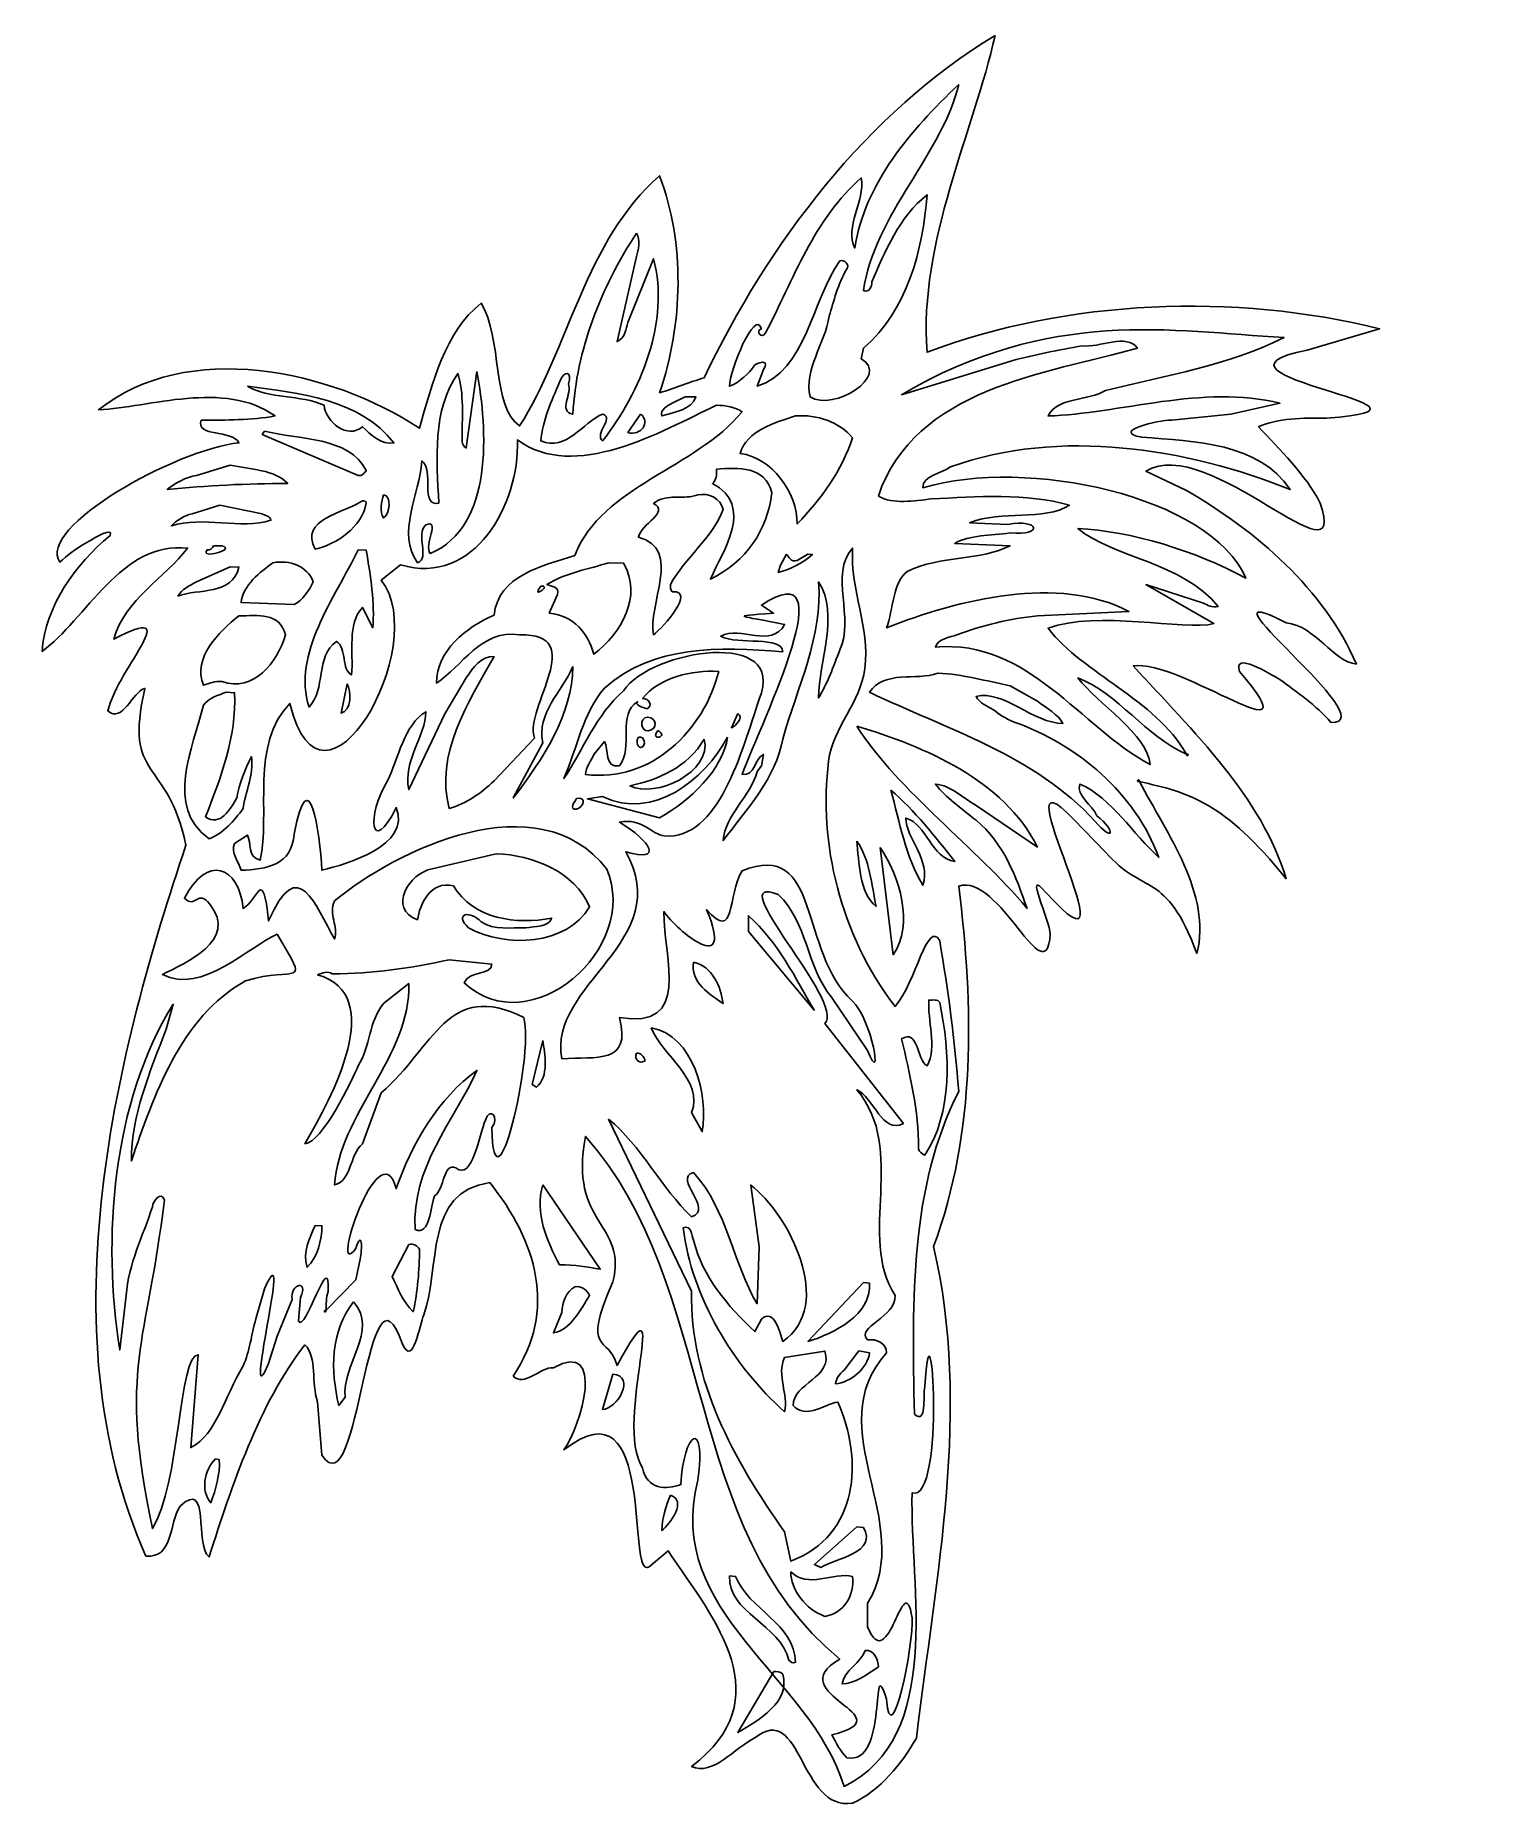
# Model space of a CAD drawing. Header units: centimetres. Extents: x -9.7 to 11.1, y -12.1 to 13.5.
import ezdxf

# ---------------------------------------------------------------- set-up
doc = ezdxf.new("R2010")
doc.units = ezdxf.units.CM
doc.header["$MEASUREMENT"] = 0
doc.layers.add('Ebene 1', color=7, linetype='Continuous')

msp = doc.modelspace()

# ---------------------------------------------------------------- linework, layer by layer
at = {"layer": 'Ebene 1'}
for points, knots in [([(6.22046, 2.74574), (6.22046, 2.80416), (6.1595, 2.7432), (6.22046, 2.74574), (6.22046, 2.74574), (6.62177, 1.9939), (7.26694, 1.10998), (7.05104, 0.26416), (7.05104, 0.26416), (6.59384, 1.47828), (6.2865, 1.08712), (5.73278, 1.7272), (5.73278, 1.7272), (5.73278, 1.7272), (5.2705, 2.20218), (5.2705, 2.20218), (5.2705, 2.20218), (4.10464, 3.41376), (6.2865, -0.41656), (4.86918, 1.143), (4.86918, 1.143), (4.5339, 1.53924), (4.93267, 0.73406), (4.93267, 0.54102), (4.93267, 0.54102), (4.86918, -0.35559), (4.19608, 1.43256), (3.60934, 1.23698), (3.60934, 1.23698), (3.82778, -0.50291), (3.8608, -2.31902), (3.24612, -3.97256), (3.24612, -3.97256), (3.7973, -6.30428), (3.27406, -8.74268), (2.99974, -11.0744), (2.99974, -11.0744), (2.78384, -11.44524), (2.4765, -11.83132), (2.07518, -12.0142), (2.07518, -12.0142), (1.31064, -12.13358), (1.34112, -10.53084), (0.66548, -11.06932), (0.66548, -11.06932), (0.38608, -11.20394), (0.0508, -11.63066), (-0.24892, -11.48334), (-0.24892, -11.48334), (1.03378, -10.50036), (0.11176, -9.39546), (-0.58928, -8.36676), (-0.58928, -8.36676), (-0.58928, -8.36676), (-0.8636, -8.5979), (-0.8636, -8.5979), (-0.8636, -8.5979), (-1.20142, -8.81634), (-0.73914, -5.84962), (-2.09296, -6.9088), (-2.09296, -6.9088), (-1.84912, -6.57352), (-1.47574, -5.29844), (-2.24536, -5.72262), (-2.24536, -5.72262), (-2.42824, -5.70992), (-2.67462, -6.00964), (-2.82702, -5.842), (-2.82702, -5.842), (-2.1844, -4.8895), (-2.49174, -3.89128), (-3.16484, -3.048), (-3.16484, -3.048), (-4.11988, -3.16992), (-3.8735, -4.29006), (-4.11988, -4.95808), (-4.11988, -4.95808), (-4.18084, -5.1054), (-4.26973, -5.72008), (-4.42467, -5.38226), (-4.42467, -5.38226), (-4.95046, -3.89382), (-5.03936, -7.81304), (-5.59054, -6.98754), (-5.59054, -6.98754), (-5.59054, -6.98754), (-5.65404, -6.21284), (-5.65404, -6.21284), (-5.65404, -6.21284), (-5.74802, -5.9436), (-5.65404, -5.56768), (-5.83692, -5.39242), (-5.83692, -5.39242), (-6.51256, -6.26618), (-6.8834, -7.41172), (-7.22122, -8.45566), (-7.22122, -8.45566), (-7.43712, -8.2804), (-7.19836, -7.31012), (-7.64032, -7.72414), (-7.64032, -7.72414), (-7.7978, -7.96036), (-7.7343, -8.48106), (-8.13308, -8.44296), (-8.13308, -8.44296), (-9.60374, -5.14604), (-8.52932, -1.07442), (-7.5565, 1.82626), (-7.5565, 1.82626), (-7.81812, 3.10388), (-8.46074, 2.7432), (-8.14832, 4.09194), (-8.14832, 4.09194), (-8.32866, 4.0513), (-8.4709, 3.57632), (-8.68426, 3.76936), (-8.68426, 3.76936), (-8.51154, 4.4323), (-7.55142, 5.34416), (-8.5979, 4.80568), (-8.5979, 4.80568), (-8.43026, 5.38226), (-7.85876, 5.69214), (-7.5311, 6.11886), (-7.5311, 6.11886), (-8.48106, 6.23316), (-9.00684, 5.07746), (-9.63422, 4.62788), (-9.63422, 4.62788), (-9.58342, 5.28828), (-9.15416, 5.8801), (-8.65124, 6.30174), (-8.65124, 6.30174), (-8.56234, 6.4897), (-9.2202, 6.08076), (-9.37514, 5.9182), (-9.37514, 5.9182), (-9.7282, 6.4135), (-7.69112, 7.54888), (-6.78942, 7.64032), (-6.78942, 7.64032), (-6.8834, 7.8359), (-7.41934, 7.71652), (-7.33552, 7.96798), (-7.33552, 7.96798), (-6.97484, 7.96798), (-6.60654, 7.96798), (-6.26618, 8.02894), (-6.26618, 8.02894), (-7.00278, 8.55218), (-8.08228, 8.15086), (-8.81634, 8.11784), (-8.81634, 8.11784), (-7.54634, 9.13384), (-5.46862, 8.70204), (-4.18084, 7.85114), (-4.18084, 7.85114), (-3.99541, 8.49122), (-3.81254, 9.25576), (-3.2893, 9.65708), (-3.2893, 9.65708), (-2.98196, 9.16177), (-3.1369, 8.15086), (-2.73558, 7.88416), (-2.73558, 7.88416), (-2.02946, 8.98144), (-1.78308, 10.57656), (-0.7112, 11.49858), (-0.7112, 11.49858), (-0.3429, 10.5156), (-0.37084, 9.37767), (-0.7112, 8.36422), (-0.7112, 8.36422), (-0.4953, 8.42517), (-0.27686, 8.51916), (-0.06604, 8.58012), (-0.06604, 8.58012), (0.84836, 10.5156), (2.29362, 12.41806), (4.13512, 13.5255), (4.13512, 13.5255), (3.82778, 12.14374), (3.03022, 10.54353), (3.15214, 8.94841), (3.15214, 8.94841), (5.17652, 9.71804), (7.60222, 9.80694), (9.6901, 9.28878), (9.6901, 9.28878), (9.6901, 9.28878), (8.64616, 8.98144), (8.64616, 8.98144), (8.64616, 8.98144), (6.77672, 8.60806), (11.10488, 8.15086), (8.92556, 7.99845), (8.92556, 7.99845), (8.5852, 7.99845), (8.2169, 7.99845), (7.94258, 7.874), (7.94258, 7.874), (8.24992, 7.53618), (8.61822, 7.18566), (8.83412, 6.7691), (8.83412, 6.7691), (9.26338, 5.5118), (7.20344, 7.78764), (6.31444, 7.23138), (6.31444, 7.23138), (6.31444, 7.23138), (6.89864, 6.95198), (6.89864, 6.95198), (6.89864, 6.95198), (7.90956, 6.37032), (8.89254, 5.51942), (9.35482, 4.445), (9.35482, 4.445), (9.01954, 4.47294), (8.77316, 4.99364), (8.33882, 5.0419), (8.33882, 5.0419), (6.86562, 5.7912), (9.8171, 3.56616), (8.98652, 3.60172), (8.98652, 3.60172), (8.77316, 3.8481), (8.49376, 4.04368), (8.24992, 4.21894), (8.24992, 4.21894), (8.09498, 4.31292), (7.57428, 4.63296), (7.66572, 4.33832), (7.66572, 4.33832), (8.8011, 2.9972), (6.80466, 4.52628), (6.13156, 4.41706), (6.13156, 4.41706), (6.99008, 3.4798), (8.00354, 2.50444), (8.33882, 1.34366), (8.33882, 1.34366), (7.45236, 2.4511), (6.92912, 2.5908), (6.22046, 2.74574)], [0, 0, 0, 0, 0.01639344, 0.01639344, 0.01639344, 0.01639344, 0.03278689, 0.03278689, 0.03278689, 0.03278689, 0.04918033, 0.04918033, 0.04918033, 0.04918033, 0.06557377, 0.06557377, 0.06557377, 0.06557377, 0.08196721, 0.08196721, 0.08196721, 0.08196721, 0.09836066, 0.09836066, 0.09836066, 0.09836066, 0.1147541, 0.1147541, 0.1147541, 0.1147541, 0.13114754, 0.13114754, 0.13114754, 0.13114754, 0.14754098, 0.14754098, 0.14754098, 0.14754098, 0.16393443, 0.16393443, 0.16393443, 0.16393443, 0.18032787, 0.18032787, 0.18032787, 0.18032787, 0.19672131, 0.19672131, 0.19672131, 0.19672131, 0.21311475, 0.21311475, 0.21311475, 0.21311475, 0.2295082, 0.2295082, 0.2295082, 0.2295082, 0.24590164, 0.24590164, 0.24590164, 0.24590164, 0.26229508, 0.26229508, 0.26229508, 0.26229508, 0.27868852, 0.27868852, 0.27868852, 0.27868852, 0.29508197, 0.29508197, 0.29508197, 0.29508197, 0.31147541, 0.31147541, 0.31147541, 0.31147541, 0.32786885, 0.32786885, 0.32786885, 0.32786885, 0.3442623, 0.3442623, 0.3442623, 0.3442623, 0.36065574, 0.36065574, 0.36065574, 0.36065574, 0.37704918, 0.37704918, 0.37704918, 0.37704918, 0.39344262, 0.39344262, 0.39344262, 0.39344262, 0.40983607, 0.40983607, 0.40983607, 0.40983607, 0.42622951, 0.42622951, 0.42622951, 0.42622951, 0.44262295, 0.44262295, 0.44262295, 0.44262295, 0.45901639, 0.45901639, 0.45901639, 0.45901639, 0.47540984, 0.47540984, 0.47540984, 0.47540984, 0.49180328, 0.49180328, 0.49180328, 0.49180328, 0.50819672, 0.50819672, 0.50819672, 0.50819672, 0.52459016, 0.52459016, 0.52459016, 0.52459016, 0.54098361, 0.54098361, 0.54098361, 0.54098361, 0.55737705, 0.55737705, 0.55737705, 0.55737705, 0.57377049, 0.57377049, 0.57377049, 0.57377049, 0.59016393, 0.59016393, 0.59016393, 0.59016393, 0.60655738, 0.60655738, 0.60655738, 0.60655738, 0.62295082, 0.62295082, 0.62295082, 0.62295082, 0.63934426, 0.63934426, 0.63934426, 0.63934426, 0.6557377, 0.6557377, 0.6557377, 0.6557377, 0.67213115, 0.67213115, 0.67213115, 0.67213115, 0.68852459, 0.68852459, 0.68852459, 0.68852459, 0.70491803, 0.70491803, 0.70491803, 0.70491803, 0.72131148, 0.72131148, 0.72131148, 0.72131148, 0.73770492, 0.73770492, 0.73770492, 0.73770492, 0.75409836, 0.75409836, 0.75409836, 0.75409836, 0.7704918, 0.7704918, 0.7704918, 0.7704918, 0.78688525, 0.78688525, 0.78688525, 0.78688525, 0.80327869, 0.80327869, 0.80327869, 0.80327869, 0.81967213, 0.81967213, 0.81967213, 0.81967213, 0.83606557, 0.83606557, 0.83606557, 0.83606557, 0.85245902, 0.85245902, 0.85245902, 0.85245902, 0.86885246, 0.86885246, 0.86885246, 0.86885246, 0.8852459, 0.8852459, 0.8852459, 0.8852459, 0.90163934, 0.90163934, 0.90163934, 0.90163934, 0.91803279, 0.91803279, 0.91803279, 0.91803279, 0.93442623, 0.93442623, 0.93442623, 0.93442623, 0.95081967, 0.95081967, 0.95081967, 0.95081967, 0.96721311, 0.96721311, 0.96721311, 0.96721311, 0.98360656, 0.98360656, 0.98360656, 0.98360656, 1, 1, 1, 1]), ([(-0.92456, 3.66776), (-0.8001, 3.71602), (-0.7112, 3.55346), (-0.83312, 3.4925), (-0.83312, 3.4925), (-0.95758, 3.429), (-1.01854, 3.60172), (-0.92456, 3.66776)], [0, 0, 0, 0, 0.5, 0.5, 0.5, 0.5, 1, 1, 1, 1]), ([(-1.01854, 3.38836), (-0.92456, 3.41376), (-0.89408, 3.25374), (-0.98552, 3.2385), (-0.98552, 3.2385), (-1.04648, 3.25374), (-1.04648, 3.34518), (-1.01854, 3.38836)], [0, 0, 0, 0, 0.5, 0.5, 0.5, 0.5, 1, 1, 1, 1]), ([(-3.07086, 1.70434), (-2.5527, 1.68402), (-1.93802, 1.45288), (-1.72212, 0.93472), (-1.72212, 0.93472), (-2.06248, 0.37846), (-2.921, 0.33782), (-3.47218, 0.63246), (-3.47218, 0.63246), (-3.69061, 0.84074), (-3.44424, 0.89408), (-3.2893, 0.71882), (-3.2893, 0.71882), (-3.10388, 0.59436), (-2.86004, 0.64008), (-2.64668, 0.63246), (-2.64668, 0.63246), (-2.51968, 0.65532), (-2.30632, 0.64008), (-2.2733, 0.7747), (-2.2733, 0.7747), (-2.76606, 0.6731), (-3.41122, 0.75946), (-3.69061, 1.24206), (-3.69061, 1.24206), (-4.0259, 1.31572), (-4.18084, 0.96774), (-4.20877, 0.7493), (-4.20877, 0.7493), (-4.64311, 0.90678), (-4.33578, 1.43002), (-3.99541, 1.4859), (-3.99541, 1.4859), (-3.99541, 1.4859), (-3.07086, 1.70434), (-3.07086, 1.70434)], [0, 0, 0, 0, 0.11111111, 0.11111111, 0.11111111, 0.11111111, 0.22222222, 0.22222222, 0.22222222, 0.22222222, 0.33333333, 0.33333333, 0.33333333, 0.33333333, 0.44444444, 0.44444444, 0.44444444, 0.44444444, 0.55555556, 0.55555556, 0.55555556, 0.55555556, 0.66666667, 0.66666667, 0.66666667, 0.66666667, 0.77777778, 0.77777778, 0.77777778, 0.77777778, 0.88888889, 0.88888889, 0.88888889, 0.88888889, 1, 1, 1, 1]), ([(3.18008, -0.40893), (3.24612, -0.41402), (3.30708, -0.3937), (3.33502, -0.4445), (3.33502, -0.4445), (3.4925, -1.17348), (3.52044, -2.05232), (3.11912, -2.65176), (3.11912, -2.65176), (3.09118, -2.63398), (3.03022, -2.59842), (3.03022, -2.55778), (3.03022, -2.55778), (3.03022, -2.00406), (2.90576, -1.4859), (2.78384, -0.97028), (2.78384, -0.97028), (3.03022, -0.82295), (2.99974, -1.26492), (3.15214, -1.36144), (3.15214, -1.36144), (3.30708, -1.08711), (3.15214, -0.69088), (3.18008, -0.40893)], [0, 0, 0, 0, 0.16666667, 0.16666667, 0.16666667, 0.16666667, 0.33333333, 0.33333333, 0.33333333, 0.33333333, 0.5, 0.5, 0.5, 0.5, 0.66666667, 0.66666667, 0.66666667, 0.66666667, 0.83333333, 0.83333333, 0.83333333, 0.83333333, 1, 1, 1, 1]), ([(-5.68706, -3.66522), (-5.68706, -3.66522), (-5.59054, -3.6703), (-5.59054, -3.6703), (-5.59054, -3.6703), (-5.59054, -3.88112), (-5.65404, -4.11988), (-5.8039, -4.26974), (-5.8039, -4.26974), (-5.86994, -4.04114), (-5.77596, -3.86588), (-5.68706, -3.66522)], [0, 0, 0, 0, 0.33333333, 0.33333333, 0.33333333, 0.33333333, 0.66666667, 0.66666667, 0.66666667, 0.66666667, 1, 1, 1, 1]), ([(0.29718, -8.72998), (0.29718, -8.72998), (0.38608, -8.7376), (0.38608, -8.7376), (0.38608, -8.7376), (0.5715, -9.21258), (1.24968, -9.42594), (1.24968, -9.97712), (1.24968, -9.97712), (1.21666, -10.00252), (1.18364, -9.9695), (1.1557, -9.94918), (1.1557, -9.94918), (1.03378, -9.42848), (0.26924, -9.2583), (0.29718, -8.72998)], [0, 0, 0, 0, 0.25, 0.25, 0.25, 0.25, 0.5, 0.5, 0.5, 0.5, 0.75, 0.75, 0.75, 0.75, 1, 1, 1, 1])]:
    msp.add_open_spline(points, degree=3, knots=knots, dxfattribs=at)
at = {"layer": 'Ebene 1', "color": 7}
for points, knots in [([(3.60934, 12.81938), (3.39852, 11.86688), (2.38252, 10.91184), (2.23266, 9.83996), (2.23266, 9.83996), (2.32156, 9.80694), (2.35458, 9.90091), (2.35458, 9.96442), (2.35458, 9.96442), (2.53746, 10.39368), (2.7559, 10.91184), (3.15214, 11.22426), (3.15214, 11.22426), (3.09118, 10.42162), (2.87274, 9.5631), (2.23266, 9.00938), (2.23266, 9.00938), (2.23266, 9.00938), (2.20218, 8.85444), (2.20218, 8.85444), (2.20218, 8.85444), (2.6289, 8.60806), (1.8034, 8.0899), (1.46304, 8.30326), (1.46304, 8.30326), (1.3716, 8.70204), (1.6764, 9.07034), (1.7399, 9.47166), (1.7399, 9.47166), (1.8034, 9.68501), (1.86436, 9.9314), (1.98628, 10.1473), (1.98628, 10.1473), (2.04724, 10.20826), (1.95326, 10.2997), (1.8923, 10.26922), (1.8923, 10.26922), (1.49606, 9.71804), (1.40208, 8.67156), (0.6985, 8.4582), (0.6985, 8.4582), (0.6985, 8.4582), (0.7874, 8.70204), (0.7874, 8.70204), (0.7874, 8.70204), (0.87884, 8.8265), (0.75946, 8.8265), (0.66548, 8.76554), (0.66548, 8.76554), (0.5715, 8.64108), (0.45212, 8.51916), (0.29718, 8.4582), (0.29718, 8.4582), (0.29718, 8.67156), (0.66548, 9.59612), (0.75946, 9.28878), (0.75946, 9.28878), (0.66548, 9.25576), (0.75946, 9.13384), (0.82042, 9.22782), (0.82042, 9.22782), (1.21666, 9.99236), (1.524, 10.8839), (2.20218, 11.4681), (2.20218, 11.4681), (2.2606, 11.13028), (1.95326, 10.76198), (2.1082, 10.45464), (2.1082, 10.45464), (2.2606, 11.4046), (2.90576, 12.14374), (3.60934, 12.81938)], [0, 0, 0, 0, 0.05555556, 0.05555556, 0.05555556, 0.05555556, 0.11111111, 0.11111111, 0.11111111, 0.11111111, 0.16666667, 0.16666667, 0.16666667, 0.16666667, 0.22222222, 0.22222222, 0.22222222, 0.22222222, 0.27777778, 0.27777778, 0.27777778, 0.27777778, 0.33333333, 0.33333333, 0.33333333, 0.33333333, 0.38888889, 0.38888889, 0.38888889, 0.38888889, 0.44444444, 0.44444444, 0.44444444, 0.44444444, 0.5, 0.5, 0.5, 0.5, 0.55555556, 0.55555556, 0.55555556, 0.55555556, 0.61111111, 0.61111111, 0.61111111, 0.61111111, 0.66666667, 0.66666667, 0.66666667, 0.66666667, 0.72222222, 0.72222222, 0.72222222, 0.72222222, 0.77777778, 0.77777778, 0.77777778, 0.77777778, 0.83333333, 0.83333333, 0.83333333, 0.83333333, 0.88888889, 0.88888889, 0.88888889, 0.88888889, 0.94444444, 0.94444444, 0.94444444, 0.94444444, 1, 1, 1, 1]), ([(-1.04648, 10.668), (-0.98552, 10.57656), (-1.01854, 10.42162), (-1.04648, 10.33271), (-1.04648, 10.33271), (-1.04648, 10.33271), (-1.32588, 9.10336), (-1.32588, 9.10336), (-1.32588, 9.10336), (-1.20142, 9.16177), (-1.20142, 9.28878), (-1.1684, 9.37767), (-1.1684, 9.37767), (-1.1684, 9.37767), (-0.8001, 10.2997), (-0.8001, 10.2997), (-0.8001, 10.2997), (-0.55625, 9.40816), (-0.98552, 8.36422), (-1.5367, 7.66826), (-1.5367, 7.66826), (-1.66116, 7.77494), (-1.35636, 7.99845), (-1.5367, 8.05688), (-1.5367, 8.05688), (-1.8161, 7.9375), (-2.06248, 7.50824), (-2.42824, 7.66826), (-2.42824, 7.66826), (-2.4003, 7.96798), (-2.2733, 8.24484), (-2.15646, 8.51916), (-2.15646, 8.51916), (-2.09296, 8.70204), (-1.96596, 8.67156), (-2.02946, 8.49122), (-2.02946, 8.49122), (-1.96596, 8.36422), (-2.1844, 8.0899), (-1.96596, 8.05688), (-1.96596, 8.05688), (-1.91008, 8.98144), (-1.56972, 9.87044), (-1.04648, 10.668)], [0, 0, 0, 0, 0.09090909, 0.09090909, 0.09090909, 0.09090909, 0.18181818, 0.18181818, 0.18181818, 0.18181818, 0.27272727, 0.27272727, 0.27272727, 0.27272727, 0.36363636, 0.36363636, 0.36363636, 0.36363636, 0.45454545, 0.45454545, 0.45454545, 0.45454545, 0.54545455, 0.54545455, 0.54545455, 0.54545455, 0.63636364, 0.63636364, 0.63636364, 0.63636364, 0.72727273, 0.72727273, 0.72727273, 0.72727273, 0.81818182, 0.81818182, 0.81818182, 0.81818182, 0.90909091, 0.90909091, 0.90909091, 0.90909091, 1, 1, 1, 1]), ([(6.89864, 3.14452), (6.31444, 3.39852), (5.91312, 4.01828), (5.33146, 4.24434), (5.33146, 4.24434), (5.60578, 3.88112), (6.34746, 3.42138), (6.3754, 2.99212), (6.3754, 2.99212), (5.36194, 3.53314), (4.62534, 4.80568), (3.27406, 4.68884), (3.27406, 4.68884), (3.30708, 4.8133), (3.4925, 4.82854), (3.5814, 4.86664), (3.5814, 4.86664), (3.9497, 5.0038), (4.35102, 5.10286), (4.74726, 5.14096), (4.74726, 5.14096), (4.74726, 5.14096), (6.06806, 5.20446), (6.06806, 5.20446), (6.06806, 5.20446), (5.0546, 5.7404), (3.60934, 5.37718), (2.56794, 4.96824), (2.56794, 4.96824), (2.66192, 5.22224), (2.66192, 5.64642), (2.87274, 5.78612), (2.87274, 5.78612), (3.33502, 6.01218), (3.9497, 5.94106), (4.35102, 6.15442), (4.35102, 6.15442), (4.35102, 6.15442), (3.55346, 6.18744), (3.55346, 6.18744), (3.55346, 6.18744), (3.76682, 6.31444), (4.07162, 6.29666), (4.35102, 6.33984), (4.35102, 6.33984), (4.84124, 6.29412), (4.78028, 6.54812), (4.318, 6.46176), (4.318, 6.46176), (4.318, 6.46176), (3.76682, 6.48716), (3.76682, 6.48716), (3.76682, 6.48716), (4.2291, 6.67004), (4.84124, 6.50748), (5.20954, 6.73862), (5.20954, 6.73862), (4.5974, 6.91896), (3.8608, 6.86308), (3.2131, 6.83006), (3.2131, 6.83006), (2.96926, 6.80212), (2.66192, 6.74878), (2.44856, 6.8707), (2.44856, 6.8707), (2.96926, 8.42517), (4.86918, 8.64108), (6.19251, 9.00938), (6.19251, 9.00938), (6.04012, 9.22782), (5.6388, 9.00938), (5.39496, 9.0424), (5.39496, 9.0424), (5.0546, 8.98144), (4.71423, 8.9154), (4.37896, 8.8265), (4.37896, 8.8265), (4.37896, 8.8265), (2.78384, 8.33628), (2.78384, 8.33628), (2.78384, 8.33628), (4.93267, 9.59612), (6.68274, 9.25576), (8.31088, 9.16177), (8.31088, 9.16177), (7.51332, 8.76554), (6.59384, 8.60806), (5.73278, 8.39724), (5.73278, 8.39724), (5.48894, 8.24484), (5.02666, 8.30326), (4.9022, 8.02894), (4.9022, 8.02894), (5.91312, 8.05688), (7.14502, 8.49122), (8.24992, 8.21181), (8.24992, 8.21181), (8.24992, 8.21181), (7.54126, 8.05688), (7.54126, 8.05688), (7.54126, 8.05688), (7.54126, 8.05688), (6.68274, 7.96798), (6.68274, 7.96798), (6.68274, 7.96798), (6.49986, 7.96798), (5.79374, 7.8105), (6.25348, 7.7216), (6.25348, 7.7216), (7.0231, 7.66064), (7.94258, 7.64794), (8.39978, 6.96468), (8.39978, 6.96468), (6.92912, 7.55904), (5.0546, 7.86384), (3.4925, 7.29234), (3.4925, 7.29234), (3.3655, 7.2009), (3.09118, 7.17042), (3.09118, 6.99262), (3.09118, 6.99262), (4.5974, 7.43458), (7.23392, 6.87832), (7.7597, 5.68706), (7.7597, 5.68706), (7.0231, 6.08076), (6.09853, 6.36778), (5.33146, 6.4008), (5.33146, 6.4008), (5.85216, 5.97916), (6.83767, 5.9182), (7.35838, 5.27558), (7.35838, 5.27558), (7.26694, 5.25526), (7.20344, 5.29844), (7.14502, 5.32384), (7.14502, 5.32384), (7.14502, 5.32384), (6.31444, 5.59308), (6.31444, 5.59308), (6.31444, 5.59308), (6.31444, 5.59308), (7.29742, 5.0292), (7.29742, 5.0292), (7.29742, 5.0292), (6.86562, 4.91998), (5.60578, 5.22986), (4.9022, 4.96062), (4.9022, 4.96062), (5.4229, 4.29006), (6.43636, 3.9497), (6.89864, 3.14452)], [0, 0, 0, 0, 0.02631579, 0.02631579, 0.02631579, 0.02631579, 0.05263158, 0.05263158, 0.05263158, 0.05263158, 0.07894737, 0.07894737, 0.07894737, 0.07894737, 0.10526316, 0.10526316, 0.10526316, 0.10526316, 0.13157895, 0.13157895, 0.13157895, 0.13157895, 0.15789474, 0.15789474, 0.15789474, 0.15789474, 0.18421053, 0.18421053, 0.18421053, 0.18421053, 0.21052632, 0.21052632, 0.21052632, 0.21052632, 0.23684211, 0.23684211, 0.23684211, 0.23684211, 0.26315789, 0.26315789, 0.26315789, 0.26315789, 0.28947368, 0.28947368, 0.28947368, 0.28947368, 0.31578947, 0.31578947, 0.31578947, 0.31578947, 0.34210526, 0.34210526, 0.34210526, 0.34210526, 0.36842105, 0.36842105, 0.36842105, 0.36842105, 0.39473684, 0.39473684, 0.39473684, 0.39473684, 0.42105263, 0.42105263, 0.42105263, 0.42105263, 0.44736842, 0.44736842, 0.44736842, 0.44736842, 0.47368421, 0.47368421, 0.47368421, 0.47368421, 0.5, 0.5, 0.5, 0.5, 0.52631579, 0.52631579, 0.52631579, 0.52631579, 0.55263158, 0.55263158, 0.55263158, 0.55263158, 0.57894737, 0.57894737, 0.57894737, 0.57894737, 0.60526316, 0.60526316, 0.60526316, 0.60526316, 0.63157895, 0.63157895, 0.63157895, 0.63157895, 0.65789474, 0.65789474, 0.65789474, 0.65789474, 0.68421053, 0.68421053, 0.68421053, 0.68421053, 0.71052632, 0.71052632, 0.71052632, 0.71052632, 0.73684211, 0.73684211, 0.73684211, 0.73684211, 0.76315789, 0.76315789, 0.76315789, 0.76315789, 0.78947368, 0.78947368, 0.78947368, 0.78947368, 0.81578947, 0.81578947, 0.81578947, 0.81578947, 0.84210526, 0.84210526, 0.84210526, 0.84210526, 0.86842105, 0.86842105, 0.86842105, 0.86842105, 0.89473684, 0.89473684, 0.89473684, 0.89473684, 0.92105263, 0.92105263, 0.92105263, 0.92105263, 0.94736842, 0.94736842, 0.94736842, 0.94736842, 0.97368421, 0.97368421, 0.97368421, 0.97368421, 1, 1, 1, 1]), ([(-3.35026, 8.67156), (-3.19786, 7.8359), (-3.10388, 6.43636), (-4.0259, 6.04012), (-4.0259, 6.04012), (-4.11988, 6.16712), (-3.8735, 6.54812), (-4.0894, 6.45414), (-4.0894, 6.45414), (-4.2418, 6.31952), (-4.0259, 5.97154), (-4.20877, 5.90804), (-4.20877, 5.90804), (-4.51612, 6.33476), (-4.18084, 6.89102), (-4.14782, 7.3787), (-4.14782, 7.3787), (-3.9624, 7.25424), (-4.18084, 6.70814), (-3.90143, 6.7691), (-3.90143, 6.7691), (-3.93446, 7.39394), (-3.99541, 8.11784), (-3.62711, 8.64108), (-3.62711, 8.64108), (-3.53313, 8.36422), (-3.56616, 7.99845), (-3.56616, 7.66064), (-3.56616, 7.66064), (-3.56616, 7.62), (-3.53313, 7.57428), (-3.5052, 7.56666), (-3.5052, 7.56666), (-3.5052, 7.56666), (-3.35026, 8.67156), (-3.35026, 8.67156)], [0, 0, 0, 0, 0.11111111, 0.11111111, 0.11111111, 0.11111111, 0.22222222, 0.22222222, 0.22222222, 0.22222222, 0.33333333, 0.33333333, 0.33333333, 0.33333333, 0.44444444, 0.44444444, 0.44444444, 0.44444444, 0.55555556, 0.55555556, 0.55555556, 0.55555556, 0.66666667, 0.66666667, 0.66666667, 0.66666667, 0.77777778, 0.77777778, 0.77777778, 0.77777778, 0.88888889, 0.88888889, 0.88888889, 0.88888889, 1, 1, 1, 1]), ([(-6.6675, 8.4582), (-5.9309, 8.36422), (-5.03936, 8.27278), (-4.54914, 7.64032), (-4.54914, 7.64032), (-4.73202, 7.59968), (-4.88696, 7.76732), (-5.00634, 7.874), (-5.00634, 7.874), (-5.22478, 7.6835), (-5.52958, 7.9375), (-5.56006, 8.18388), (-5.56006, 8.18388), (-5.89788, 8.33628), (-6.36016, 8.27278), (-6.6675, 8.4582)], [0, 0, 0, 0, 0.25, 0.25, 0.25, 0.25, 0.5, 0.5, 0.5, 0.5, 0.75, 0.75, 0.75, 0.75, 1, 1, 1, 1]), ([(-0.3429, 8.30326), (-0.3429, 8.30326), (-0.18796, 8.30326), (-0.18796, 8.30326), (-0.18796, 8.30326), (-0.24892, 8.11784), (-0.4953, 8.0899), (-0.67818, 8.02894), (-0.67818, 8.02894), (-0.7112, 8.11784), (-0.58928, 8.18388), (-0.52832, 8.21181), (-0.52832, 8.21181), (-0.52832, 8.21181), (-0.3429, 8.30326), (-0.3429, 8.30326)], [0, 0, 0, 0, 0.25, 0.25, 0.25, 0.25, 0.5, 0.5, 0.5, 0.5, 0.75, 0.75, 0.75, 0.75, 1, 1, 1, 1]), ([(0.11176, 8.18388), (0.23622, 8.18388), (0.38608, 8.15086), (0.48006, 8.0899), (0.48006, 8.0899), (-0.18796, 7.26694), (-1.5367, 7.03072), (-1.93802, 6.01218), (-1.93802, 6.01218), (-2.4003, 5.8674), (-3.04292, 5.72008), (-3.10388, 5.15112), (-3.10388, 5.15112), (-3.5052, 4.97586), (-3.93446, 4.63804), (-3.93446, 4.17068), (-3.93446, 4.17068), (-3.56616, 4.4069), (-3.2893, 4.953), (-2.73558, 4.86664), (-2.73558, 4.86664), (-1.72212, 4.89458), (-2.67462, 3.81508), (-2.51968, 3.37312), (-2.51968, 3.37312), (-2.51968, 3.37312), (-3.10388, 2.7559), (-3.10388, 2.7559), (-3.10388, 2.7559), (-3.2893, 2.58318), (-3.5052, 2.42316), (-3.75158, 2.35712), (-3.75158, 2.35712), (-3.9624, 3.13182), (-3.47218, 3.90398), (-3.10388, 4.55168), (-3.10388, 4.55168), (-3.2893, 4.56438), (-3.41122, 4.38658), (-3.5052, 4.24434), (-3.5052, 4.24434), (-3.5052, 4.24434), (-3.81254, 3.72364), (-3.81254, 3.72364), (-3.81254, 3.72364), (-3.81254, 3.72364), (-4.33578, 2.63144), (-4.33578, 2.63144), (-4.33578, 2.63144), (-4.42467, 3.04038), (-4.0894, 3.40614), (-4.0894, 3.75412), (-4.0894, 3.75412), (-4.39674, 3.57378), (-4.48818, 3.08356), (-4.64311, 2.7559), (-4.64311, 2.7559), (-4.95046, 2.26314), (-4.88696, 1.6383), (-4.51612, 2.36982), (-4.51612, 2.36982), (-4.30276, 1.82118), (-5.22478, 1.55702), (-5.59054, 1.46558), (-5.59054, 1.46558), (-5.62356, 2.01422), (-5.77596, 3.1115), (-5.99186, 1.98882), (-5.99186, 1.98882), (-6.02234, 1.53924), (-6.39064, 1.47828), (-6.75894, 1.46558), (-6.75894, 1.46558), (-6.78942, 1.59258), (-6.91388, 1.71704), (-6.85292, 1.85166), (-6.85292, 1.85166), (-6.85292, 1.85166), (-6.6675, 1.97358), (-6.6675, 1.97358), (-6.6675, 1.97358), (-6.60654, 1.86436), (-6.6675, 1.651), (-6.48462, 1.61036), (-6.48462, 1.61036), (-6.32714, 2.27584), (-6.63448, 3.28676), (-6.05282, 3.87604), (-6.05282, 3.87604), (-5.59054, 1.92024), (-3.99541, 4.7117), (-4.73202, 5.65658), (-4.73202, 5.65658), (-4.73202, 5.65658), (-4.45516, 5.87756), (-4.45516, 5.87756), (-4.45516, 5.87756), (-3.38328, 5.5626), (-2.73558, 6.74878), (-2.76606, 7.6835), (-2.76606, 7.6835), (-1.93802, 7.0739), (-0.7112, 7.79526), (0.11176, 8.18388)], [0, 0, 0, 0, 0.03846154, 0.03846154, 0.03846154, 0.03846154, 0.07692308, 0.07692308, 0.07692308, 0.07692308, 0.11538462, 0.11538462, 0.11538462, 0.11538462, 0.15384615, 0.15384615, 0.15384615, 0.15384615, 0.19230769, 0.19230769, 0.19230769, 0.19230769, 0.23076923, 0.23076923, 0.23076923, 0.23076923, 0.26923077, 0.26923077, 0.26923077, 0.26923077, 0.30769231, 0.30769231, 0.30769231, 0.30769231, 0.34615385, 0.34615385, 0.34615385, 0.34615385, 0.38461538, 0.38461538, 0.38461538, 0.38461538, 0.42307692, 0.42307692, 0.42307692, 0.42307692, 0.46153846, 0.46153846, 0.46153846, 0.46153846, 0.5, 0.5, 0.5, 0.5, 0.53846154, 0.53846154, 0.53846154, 0.53846154, 0.57692308, 0.57692308, 0.57692308, 0.57692308, 0.61538462, 0.61538462, 0.61538462, 0.61538462, 0.65384615, 0.65384615, 0.65384615, 0.65384615, 0.69230769, 0.69230769, 0.69230769, 0.69230769, 0.73076923, 0.73076923, 0.73076923, 0.73076923, 0.76923077, 0.76923077, 0.76923077, 0.76923077, 0.80769231, 0.80769231, 0.80769231, 0.80769231, 0.84615385, 0.84615385, 0.84615385, 0.84615385, 0.88461538, 0.88461538, 0.88461538, 0.88461538, 0.92307692, 0.92307692, 0.92307692, 0.92307692, 0.96153846, 0.96153846, 0.96153846, 0.96153846, 1, 1, 1, 1]), ([(-0.98552, 8.05688), (-0.83312, 7.9375), (-0.98552, 7.7343), (-1.1684, 7.79018), (-1.1684, 7.79018), (-1.1684, 7.79018), (-0.98552, 8.05688), (-0.98552, 8.05688)], [0, 0, 0, 0, 0.5, 0.5, 0.5, 0.5, 1, 1, 1, 1]), ([(1.24968, 8.02894), (1.55702, 8.05688), (1.8923, 7.9375), (2.07518, 7.71398), (2.07518, 7.71398), (1.92532, 7.24662), (1.61798, 6.82498), (1.27762, 6.46938), (1.27762, 6.46938), (1.27762, 6.91896), (0.90932, 7.43204), (0.45212, 7.48538), (0.45212, 7.48538), (0.54102, 7.82066), (0.97282, 7.9375), (1.24968, 8.02894)], [0, 0, 0, 0, 0.25, 0.25, 0.25, 0.25, 0.5, 0.5, 0.5, 0.5, 0.75, 0.75, 0.75, 0.75, 1, 1, 1, 1]), ([(-6.42112, 7.8105), (-5.9309, 7.68096), (-5.1943, 7.73684), (-4.95046, 7.239), (-4.95046, 7.239), (-4.9784, 7.21106), (-5.00634, 7.15264), (-5.06729, 7.17042), (-5.06729, 7.17042), (-5.06729, 7.17042), (-6.4516, 7.76224), (-6.4516, 7.76224), (-6.4516, 7.76224), (-6.4516, 7.76224), (-6.42112, 7.8105), (-6.42112, 7.8105)], [0, 0, 0, 0, 0.25, 0.25, 0.25, 0.25, 0.5, 0.5, 0.5, 0.5, 0.75, 0.75, 0.75, 0.75, 1, 1, 1, 1]), ([(-6.91388, 7.32028), (-6.63448, 7.25932), (-6.26618, 7.2517), (-6.0833, 7.05358), (-6.0833, 7.05358), (-6.6675, 7.05358), (-7.2644, 7.0231), (-7.82574, 6.96468), (-7.82574, 6.96468), (-7.71906, 7.05866), (-7.55142, 7.14502), (-7.4041, 7.17042), (-7.4041, 7.17042), (-7.4041, 7.17042), (-6.91388, 7.32028), (-6.91388, 7.32028)], [0, 0, 0, 0, 0.25, 0.25, 0.25, 0.25, 0.5, 0.5, 0.5, 0.5, 0.75, 0.75, 0.75, 0.75, 1, 1, 1, 1]), ([(0.11176, 7.25932), (0.4191, 7.28472), (0.82042, 7.30504), (0.90932, 6.91896), (0.90932, 6.91896), (0.84836, 6.38048), (0.54102, 5.92074), (0.02286, 5.67182), (0.02286, 5.67182), (0.20574, 6.08838), (0.66548, 6.72846), (0.0508, 7.05358), (0.0508, 7.05358), (0.11176, 7.10692), (0.11176, 7.18058), (0.11176, 7.25932)], [0, 0, 0, 0, 0.25, 0.25, 0.25, 0.25, 0.5, 0.5, 0.5, 0.5, 0.75, 0.75, 0.75, 0.75, 1, 1, 1, 1]), ([(-7.06374, 6.73862), (-7.06374, 6.73862), (-6.4516, 6.6167), (-6.4516, 6.6167), (-6.4516, 6.6167), (-6.42112, 6.58876), (-6.32714, 6.58114), (-6.32714, 6.52272), (-6.32714, 6.52272), (-6.75894, 6.38302), (-7.3152, 6.58876), (-7.76478, 6.44144), (-7.76478, 6.44144), (-7.69366, 6.52272), (-7.57682, 6.58876), (-7.46506, 6.6167), (-7.46506, 6.6167), (-7.46506, 6.6167), (-7.06374, 6.73862), (-7.06374, 6.73862)], [0, 0, 0, 0, 0.2, 0.2, 0.2, 0.2, 0.4, 0.4, 0.4, 0.4, 0.6, 0.6, 0.6, 0.6, 0.8, 0.8, 0.8, 0.8, 1, 1, 1, 1]), ([(-5.00634, 6.80212), (-4.9784, 6.80212), (-4.95046, 6.80466), (-4.95046, 6.7691), (-4.95046, 6.7691), (-5.00634, 6.42366), (-5.37972, 6.17474), (-5.68706, 6.10616), (-5.68706, 6.10616), (-5.9309, 6.53542), (-5.25271, 6.63448), (-5.00634, 6.80212)], [0, 0, 0, 0, 0.33333333, 0.33333333, 0.33333333, 0.33333333, 0.66666667, 0.66666667, 0.66666667, 0.66666667, 1, 1, 1, 1]), ([(-4.699, 6.89102), (-4.57708, 6.8707), (-4.6101, 6.61162), (-4.699, 6.55574), (-4.699, 6.55574), (-4.7625, 6.63448), (-4.73202, 6.80212), (-4.699, 6.89102)], [0, 0, 0, 0, 0.5, 0.5, 0.5, 0.5, 1, 1, 1, 1]), ([(-0.16002, 6.89102), (-0.00254, 6.91896), (0.17272, 6.83768), (0.20574, 6.67512), (0.20574, 6.67512), (0.0508, 6.26872), (-0.3429, 5.97916), (-0.55625, 5.59308), (-0.55625, 5.59308), (-0.55625, 5.55752), (-0.55625, 5.5118), (-0.52832, 5.48894), (-0.52832, 5.48894), (-0.18796, 5.50418), (-0.65024, 4.98348), (-0.8001, 4.86664), (-0.8001, 4.86664), (-0.89408, 5.2832), (-0.37084, 6.11378), (-1.01854, 6.27634), (-1.01854, 6.27634), (-0.98552, 6.46938), (-0.55625, 6.63448), (-0.8001, 6.76402), (-0.8001, 6.76402), (-0.61722, 6.91896), (-0.3429, 6.80974), (-0.16002, 6.89102)], [0, 0, 0, 0, 0.14285714, 0.14285714, 0.14285714, 0.14285714, 0.28571429, 0.28571429, 0.28571429, 0.28571429, 0.42857143, 0.42857143, 0.42857143, 0.42857143, 0.57142857, 0.57142857, 0.57142857, 0.57142857, 0.71428571, 0.71428571, 0.71428571, 0.71428571, 0.85714286, 0.85714286, 0.85714286, 0.85714286, 1, 1, 1, 1]), ([(-7.15772, 6.15442), (-7.15772, 6.15442), (-7.0358, 6.15442), (-7.0358, 6.15442), (-7.0358, 6.15442), (-6.8199, 6.09854), (-7.36346, 5.95376), (-7.24916, 6.09346), (-7.24916, 6.09346), (-7.21106, 6.08584), (-7.16788, 6.11378), (-7.15772, 6.15442)], [0, 0, 0, 0, 0.33333333, 0.33333333, 0.33333333, 0.33333333, 0.66666667, 0.66666667, 0.66666667, 0.66666667, 1, 1, 1, 1]), ([(-6.2992, 5.90804), (-6.05282, 5.95122), (-5.8039, 5.86486), (-5.715, 5.63118), (-5.715, 5.63118), (-5.77596, 5.50418), (-5.86994, 5.36956), (-5.99186, 5.30352), (-5.99186, 5.30352), (-5.99186, 5.30352), (-6.75894, 5.33146), (-6.75894, 5.33146), (-6.75894, 5.33146), (-6.72846, 5.58546), (-6.48462, 5.77342), (-6.2992, 5.90804)], [0, 0, 0, 0, 0.25, 0.25, 0.25, 0.25, 0.5, 0.5, 0.5, 0.5, 0.75, 0.75, 0.75, 0.75, 1, 1, 1, 1]), ([(-5.06729, 6.09346), (-5.06729, 6.09346), (-4.95046, 6.08838), (-4.95046, 6.08838), (-4.95046, 6.08838), (-4.88696, 5.72008), (-4.82346, 5.32384), (-4.85648, 4.96824), (-4.85648, 4.96824), (-4.85648, 4.96824), (-5.00634, 5.26288), (-5.00634, 5.26288), (-5.00634, 5.26288), (-5.22478, 5.01396), (-5.13334, 4.62026), (-5.16128, 4.29006), (-5.16128, 4.29006), (-5.31368, 4.35356), (-5.22478, 4.6736), (-5.37972, 4.77266), (-5.37972, 4.77266), (-5.68706, 4.55422), (-5.52958, 4.07924), (-5.77596, 3.8227), (-5.77596, 3.8227), (-6.02234, 4.59486), (-5.40766, 5.38988), (-5.06729, 6.09346)], [0, 0, 0, 0, 0.14285714, 0.14285714, 0.14285714, 0.14285714, 0.28571429, 0.28571429, 0.28571429, 0.28571429, 0.42857143, 0.42857143, 0.42857143, 0.42857143, 0.57142857, 0.57142857, 0.57142857, 0.57142857, 0.71428571, 0.71428571, 0.71428571, 0.71428571, 0.85714286, 0.85714286, 0.85714286, 0.85714286, 1, 1, 1, 1]), ([(1.6764, -0.7493), (1.98628, -0.4445), (0.14224, 1.45034), (1.0033, 1.11506), (1.0033, 1.11506), (1.43002, 0.70866), (1.40208, 0.08381), (1.77038, -0.3683), (1.77038, -0.3683), (1.77038, -0.3683), (2.29362, -1.13792), (2.29362, -1.13792), (2.29362, -1.13792), (2.52222, -1.70942), (2.35966, -0.68326), (2.07264, -0.42164), (2.07264, -0.42164), (1.29794, 0.27178), (1.63068, 1.92532), (0.48006, 1.45796), (0.48006, 1.45796), (0.26924, 1.10744), (0.38608, 0.41148), (-0.03302, 0.89662), (-0.03302, 0.89662), (0.38608, -0.10668), (-0.46482, 0.59182), (-0.65024, 0.86868), (-0.65024, 0.86868), (-0.65024, 0.15748), (-0.24892, -0.83311), (-1.29286, -0.66293), (-1.29286, -0.66293), (-1.10744, -1.34874), (-1.63068, -1.22174), (-2.12344, -1.25984), (-2.12344, -1.25984), (-2.33934, -0.18795), (-0.46482, 0.4445), (-1.20142, 1.73228), (-1.20142, 1.73228), (-0.65024, 1.56972), (-0.83312, 1.88468), (-1.29286, 2.159), (-1.29286, 2.159), (-0.96774, 2.23012), (-0.81026, 1.97358), (-0.64516, 1.96088), (-0.64516, 1.96088), (0.14224, 1.89992), (0.47244, 3.17246), (0.72644, 3.937), (0.72644, 3.937), (1.1557, 4.96824), (-0.83312, 4.65836), (-1.2319, 4.05892), (-1.2319, 4.05892), (-1.63068, 3.7084), (-1.8161, 3.20802), (-2.09296, 2.78892), (-2.09296, 2.78892), (-1.91008, 3.21818), (-1.8161, 3.73634), (-1.50876, 4.09702), (-1.50876, 4.09702), (-0.8001, 4.71932), (0.14224, 4.699), (1.0668, 4.62026), (1.0668, 4.62026), (1.0668, 4.86156), (0.4191, 4.7117), (0.17272, 4.84632), (0.17272, 4.84632), (0.45212, 5.00126), (0.90932, 4.66598), (1.09474, 5.0165), (1.09474, 5.0165), (0.45212, 5.1562), (0.25908, 5.12318), (0.93472, 5.1816), (0.93472, 5.1816), (0.93472, 5.1816), (0.75946, 5.2959), (0.75946, 5.2959), (0.75946, 5.2959), (1.98628, 6.09854), (0.79502, 3.67538), (0.48006, 2.84988), (0.48006, 2.84988), (0.66548, 2.8194), (0.66548, 3.08356), (0.7874, 3.13944), (0.7874, 3.13944), (0.7874, 3.13944), (0.75946, 2.9718), (0.75946, 2.9718), (0.75946, 2.9718), (0.75946, 2.9718), (0.6985, 2.89306), (0.6985, 2.89306), (0.6985, 2.89306), (0.60452, 2.53492), (0.23622, 2.26822), (0.20574, 1.89484), (0.20574, 1.89484), (0.54102, 2.33426), (0.97282, 2.80416), (1.0668, 3.36042), (1.0668, 3.36042), (1.27762, 4.09702), (1.64592, 4.85394), (1.58496, 5.63118), (1.58496, 5.63118), (1.8923, 5.14858), (1.58496, 4.48564), (1.58496, 3.95478), (1.58496, 3.95478), (1.70688, 4.15036), (1.8034, 4.41706), (1.8923, 4.6482), (1.8923, 4.6482), (2.1082, 5.10286), (1.7399, 5.73786), (2.07518, 6.11886), (2.07518, 6.11886), (2.0447, 5.48386), (2.32918, 5.00126), (2.25298, 4.37896), (2.25298, 4.37896), (2.19456, 3.88874), (1.7907, 3.53568), (1.72974, 3.04038), (1.72974, 3.04038), (1.58496, 1.85928), (1.8923, 0.54102), (2.68986, -0.50291), (2.68986, -0.50291), (2.99974, -0.14732), (3.15214, 0.75946), (3.33502, 0.44704), (3.33502, 0.44704), (3.45948, -0.26924), (3.55346, -0.99822), (3.60934, -1.72974), (3.60934, -1.72974), (2.90576, -3.11658), (2.93624, -4.7117), (2.96926, -6.39318), (2.96926, -6.39318), (3.15214, -6.5532), (3.09118, -6.12902), (3.11912, -5.99694), (3.11912, -5.99694), (3.2131, -4.3942), (3.42646, -7.69112), (2.93624, -7.5311), (2.93624, -7.5311), (2.90576, -8.9027), (3.39852, -11.0617), (1.95326, -11.77036), (1.95326, -11.77036), (1.46304, -10.16508), (-0.65024, -9.27354), (-0.16002, -7.34822), (-0.16002, -7.34822), (-0.03302, -6.4262), (-0.37084, -6.6548), (-0.40386, -7.41172), (-0.40386, -7.41172), (-0.61722, -7.48284), (-0.89408, -7.49046), (-0.95758, -7.16788), (-0.95758, -7.16788), (-1.38684, -6.53796), (-0.4953, -4.16052), (-1.32588, -5.6896), (-1.32588, -5.6896), (-1.4478, -5.24002), (-1.84912, -5.54228), (-1.38684, -4.4831), (-1.38684, -4.4831), (-1.1684, -3.63728), (-2.02946, -3.66014), (-1.78308, -2.37998), (-1.78308, -2.37998), (0.14224, -4.55422), (-0.40386, -8.06704), (1.8923, -9.9314), (1.8923, -9.9314), (1.0033, -10.44448), (2.8829, -10.75182), (1.778, -11.02614), (1.778, -11.02614), (1.83896, -11.14298), (1.89992, -11.26998), (1.9939, -11.35634), (1.9939, -11.35634), (2.60858, -11.48842), (2.32156, -9.75614), (2.56794, -10.51052), (2.56794, -10.51052), (2.6289, -11.34364), (2.96926, -9.69518), (2.93624, -9.3345), (2.93624, -9.3345), (2.81178, -8.56234), (2.60096, -10.21588), (2.29362, -9.46658), (2.29362, -9.46658), (2.29362, -9.46658), (2.29362, -9.12622), (2.29362, -9.12622), (2.29362, -9.12622), (2.99974, -7.95782), (1.58496, -6.60146), (2.56794, -5.50672), (2.56794, -5.50672), (2.56794, -5.36702), (2.41554, -5.29844), (2.29362, -5.3213), (2.29362, -5.3213), (2.1082, -5.13842), (2.72288, -4.98348), (2.68986, -4.67868), (2.68986, -4.67868), (2.13868, -3.81254), (2.87274, -2.58826), (2.13868, -1.70687), (2.13868, -1.70687), (2.38252, -1.80848), (2.50698, -2.36474), (2.81178, -2.19202), (2.81178, -2.19202), (2.81178, -2.19202), (1.6764, -0.7493), (1.6764, -0.7493)], [0, 0, 0, 0, 0.01694915, 0.01694915, 0.01694915, 0.01694915, 0.03389831, 0.03389831, 0.03389831, 0.03389831, 0.05084746, 0.05084746, 0.05084746, 0.05084746, 0.06779661, 0.06779661, 0.06779661, 0.06779661, 0.08474576, 0.08474576, 0.08474576, 0.08474576, 0.10169492, 0.10169492, 0.10169492, 0.10169492, 0.11864407, 0.11864407, 0.11864407, 0.11864407, 0.13559322, 0.13559322, 0.13559322, 0.13559322, 0.15254237, 0.15254237, 0.15254237, 0.15254237, 0.16949153, 0.16949153, 0.16949153, 0.16949153, 0.18644068, 0.18644068, 0.18644068, 0.18644068, 0.20338983, 0.20338983, 0.20338983, 0.20338983, 0.22033898, 0.22033898, 0.22033898, 0.22033898, 0.23728814, 0.23728814, 0.23728814, 0.23728814, 0.25423729, 0.25423729, 0.25423729, 0.25423729, 0.27118644, 0.27118644, 0.27118644, 0.27118644, 0.28813559, 0.28813559, 0.28813559, 0.28813559, 0.30508475, 0.30508475, 0.30508475, 0.30508475, 0.3220339, 0.3220339, 0.3220339, 0.3220339, 0.33898305, 0.33898305, 0.33898305, 0.33898305, 0.3559322, 0.3559322, 0.3559322, 0.3559322, 0.37288136, 0.37288136, 0.37288136, 0.37288136, 0.38983051, 0.38983051, 0.38983051, 0.38983051, 0.40677966, 0.40677966, 0.40677966, 0.40677966, 0.42372881, 0.42372881, 0.42372881, 0.42372881, 0.44067797, 0.44067797, 0.44067797, 0.44067797, 0.45762712, 0.45762712, 0.45762712, 0.45762712, 0.47457627, 0.47457627, 0.47457627, 0.47457627, 0.49152542, 0.49152542, 0.49152542, 0.49152542, 0.50847458, 0.50847458, 0.50847458, 0.50847458, 0.52542373, 0.52542373, 0.52542373, 0.52542373, 0.54237288, 0.54237288, 0.54237288, 0.54237288, 0.55932203, 0.55932203, 0.55932203, 0.55932203, 0.57627119, 0.57627119, 0.57627119, 0.57627119, 0.59322034, 0.59322034, 0.59322034, 0.59322034, 0.61016949, 0.61016949, 0.61016949, 0.61016949, 0.62711864, 0.62711864, 0.62711864, 0.62711864, 0.6440678, 0.6440678, 0.6440678, 0.6440678, 0.66101695, 0.66101695, 0.66101695, 0.66101695, 0.6779661, 0.6779661, 0.6779661, 0.6779661, 0.69491525, 0.69491525, 0.69491525, 0.69491525, 0.71186441, 0.71186441, 0.71186441, 0.71186441, 0.72881356, 0.72881356, 0.72881356, 0.72881356, 0.74576271, 0.74576271, 0.74576271, 0.74576271, 0.76271186, 0.76271186, 0.76271186, 0.76271186, 0.77966102, 0.77966102, 0.77966102, 0.77966102, 0.79661017, 0.79661017, 0.79661017, 0.79661017, 0.81355932, 0.81355932, 0.81355932, 0.81355932, 0.83050847, 0.83050847, 0.83050847, 0.83050847, 0.84745763, 0.84745763, 0.84745763, 0.84745763, 0.86440678, 0.86440678, 0.86440678, 0.86440678, 0.88135593, 0.88135593, 0.88135593, 0.88135593, 0.89830508, 0.89830508, 0.89830508, 0.89830508, 0.91525424, 0.91525424, 0.91525424, 0.91525424, 0.93220339, 0.93220339, 0.93220339, 0.93220339, 0.94915254, 0.94915254, 0.94915254, 0.94915254, 0.96610169, 0.96610169, 0.96610169, 0.96610169, 0.98305085, 0.98305085, 0.98305085, 0.98305085, 1, 1, 1, 1]), ([(-1.4478, 5.90804), (-1.4478, 5.90804), (-1.2319, 5.90042), (-1.2319, 5.90042), (-1.2319, 5.90042), (-0.95758, 5.43052), (-1.26238, 4.88696), (-1.66116, 4.58724), (-1.66116, 4.58724), (-1.75514, 4.89966), (-1.93802, 5.13588), (-2.30632, 5.1816), (-2.30632, 5.1816), (-2.30632, 5.1816), (-2.1844, 5.45084), (-2.1844, 5.45084), (-2.1844, 5.45084), (-2.15646, 5.57022), (-2.2733, 5.5626), (-2.33934, 5.59308), (-2.33934, 5.59308), (-2.06248, 5.7658), (-1.72212, 5.81914), (-1.4478, 5.90804)], [0, 0, 0, 0, 0.16666667, 0.16666667, 0.16666667, 0.16666667, 0.33333333, 0.33333333, 0.33333333, 0.33333333, 0.5, 0.5, 0.5, 0.5, 0.66666667, 0.66666667, 0.66666667, 0.66666667, 0.83333333, 0.83333333, 0.83333333, 0.83333333, 1, 1, 1, 1]), ([(1.12268, 6.0325), (1.1557, 5.9944), (1.18364, 5.90804), (1.27762, 5.94106), (1.27762, 5.94106), (1.27762, 5.94106), (1.43002, 6.0325), (1.43002, 6.0325), (1.43002, 6.0325), (1.43002, 6.0325), (1.49606, 6.02742), (1.49606, 6.02742), (1.49606, 6.02742), (1.3716, 5.90042), (1.1557, 5.81152), (1.0033, 5.7658), (1.0033, 5.7658), (1.0033, 5.7658), (1.03378, 5.87248), (1.03378, 5.87248), (1.03378, 5.87248), (1.03378, 5.87248), (1.12268, 6.0325), (1.12268, 6.0325)], [0, 0, 0, 0, 0.16666667, 0.16666667, 0.16666667, 0.16666667, 0.33333333, 0.33333333, 0.33333333, 0.33333333, 0.5, 0.5, 0.5, 0.5, 0.66666667, 0.66666667, 0.66666667, 0.66666667, 0.83333333, 0.83333333, 0.83333333, 0.83333333, 1, 1, 1, 1]), ([(-6.91388, 5.84708), (-6.91388, 5.84708), (-6.78942, 5.84454), (-6.78942, 5.84454), (-6.78942, 5.84454), (-6.8834, 5.43052), (-7.37616, 5.53974), (-7.6708, 5.42544), (-7.6708, 5.42544), (-7.62, 5.5245), (-7.49808, 5.57784), (-7.4041, 5.63118), (-7.4041, 5.63118), (-7.4041, 5.63118), (-6.91388, 5.84708), (-6.91388, 5.84708)], [0, 0, 0, 0, 0.25, 0.25, 0.25, 0.25, 0.5, 0.5, 0.5, 0.5, 0.75, 0.75, 0.75, 0.75, 1, 1, 1, 1]), ([(-2.42824, 5.57022), (-2.2733, 5.59308), (-2.51968, 5.40512), (-2.46126, 5.51942), (-2.46126, 5.51942), (-2.46126, 5.51942), (-2.42824, 5.57022), (-2.42824, 5.57022)], [0, 0, 0, 0, 0.5, 0.5, 0.5, 0.5, 1, 1, 1, 1]), ([(-6.78942, 5.14096), (-6.51256, 5.14096), (-6.20521, 5.19684), (-6.11632, 4.86664), (-6.11632, 4.86664), (-6.23824, 4.46532), (-6.57352, 4.03098), (-7.0358, 4.191), (-7.0358, 4.191), (-7.13486, 4.2037), (-7.22122, 4.1656), (-7.3025, 4.13766), (-7.3025, 4.13766), (-7.46252, 4.54152), (-7.07644, 4.90728), (-6.78942, 5.14096)], [0, 0, 0, 0, 0.25, 0.25, 0.25, 0.25, 0.5, 0.5, 0.5, 0.5, 0.75, 0.75, 0.75, 0.75, 1, 1, 1, 1]), ([(-1.96596, 4.4069), (-1.96596, 3.73634), (-2.4003, 3.05816), (-2.82702, 2.50952), (-2.82702, 2.50952), (-2.82702, 2.50952), (-2.4003, 3.30708), (-2.4003, 3.30708), (-2.4003, 3.30708), (-2.49174, 3.7338), (-2.12344, 4.0386), (-1.96596, 4.4069)], [0, 0, 0, 0, 0.33333333, 0.33333333, 0.33333333, 0.33333333, 0.66666667, 0.66666667, 0.66666667, 0.66666667, 1, 1, 1, 1]), ([(3.30708, 4.31292), (3.67284, 4.29768), (4.01066, 4.19862), (4.35102, 4.13004), (4.35102, 4.13004), (4.35102, 4.13004), (4.74726, 3.90906), (4.74726, 3.90906), (4.74726, 3.90906), (4.86918, 3.80746), (5.0546, 3.71348), (5.11556, 3.58648), (5.11556, 3.58648), (4.6863, 3.58648), (4.25704, 4.07924), (3.8608, 3.9751), (3.8608, 3.9751), (3.91668, 3.87604), (4.01066, 3.83794), (4.10464, 3.78968), (4.10464, 3.78968), (4.19608, 3.71348), (4.29005, 3.65506), (4.41198, 3.6068), (4.41198, 3.6068), (5.33146, 3.27914), (6.1595, 2.5781), (6.49986, 1.651), (6.49986, 1.651), (6.13156, 1.97866), (5.82422, 2.50952), (5.36194, 2.71018), (5.36194, 2.71018), (5.30098, 2.53746), (5.54482, 2.41046), (5.60578, 2.25298), (5.60578, 2.25298), (5.88517, 2.032), (5.85216, 1.85166), (5.57784, 2.17424), (5.57784, 2.17424), (4.71423, 3.1242), (3.42646, 3.50774), (2.32156, 4.03606), (2.32156, 4.03606), (2.53746, 4.36626), (2.99974, 4.19608), (3.30708, 4.31292)], [0, 0, 0, 0, 0.08333333, 0.08333333, 0.08333333, 0.08333333, 0.16666667, 0.16666667, 0.16666667, 0.16666667, 0.25, 0.25, 0.25, 0.25, 0.33333333, 0.33333333, 0.33333333, 0.33333333, 0.41666667, 0.41666667, 0.41666667, 0.41666667, 0.5, 0.5, 0.5, 0.5, 0.58333333, 0.58333333, 0.58333333, 0.58333333, 0.66666667, 0.66666667, 0.66666667, 0.66666667, 0.75, 0.75, 0.75, 0.75, 0.83333333, 0.83333333, 0.83333333, 0.83333333, 0.91666667, 0.91666667, 0.91666667, 0.91666667, 1, 1, 1, 1]), ([(-5.22478, 4.15798), (-5.16128, 4.05638), (-5.16128, 3.76936), (-5.31368, 3.73634), (-5.31368, 3.73634), (-5.31368, 3.73634), (-5.22478, 4.15798), (-5.22478, 4.15798)], [0, 0, 0, 0, 0.5, 0.5, 0.5, 0.5, 1, 1, 1, 1]), ([(-1.02616, 3.90398), (-1.08712, 3.85572), (-0.95758, 3.81508), (-0.89408, 3.7973), (-0.89408, 3.7973), (-0.8001, 3.84302), (-0.8636, 3.9497), (-0.95758, 3.94462), (-0.95758, 3.94462), (-0.7112, 4.25704), (-0.24892, 4.35864), (0.14224, 4.33832), (0.14224, 4.33832), (-0.06604, 3.4925), (-0.83312, 2.72542), (-1.78308, 2.84988), (-1.78308, 2.84988), (-1.78308, 2.95148), (-1.69418, 3.05054), (-1.66116, 3.13944), (-1.66116, 3.13944), (-1.66116, 3.13944), (-1.50876, 3.32486), (-1.50876, 3.32486), (-1.50876, 3.32486), (-1.4478, 3.21818), (-1.50876, 2.93878), (-1.29286, 2.9718), (-1.29286, 2.9718), (-1.0795, 3.24612), (-1.3335, 3.7211), (-1.02616, 3.90398)], [0, 0, 0, 0, 0.125, 0.125, 0.125, 0.125, 0.25, 0.25, 0.25, 0.25, 0.375, 0.375, 0.375, 0.375, 0.5, 0.5, 0.5, 0.5, 0.625, 0.625, 0.625, 0.625, 0.75, 0.75, 0.75, 0.75, 0.875, 0.875, 0.875, 0.875, 1, 1, 1, 1]), ([(-6.97484, 4.03606), (-6.97484, 4.03606), (-6.85292, 4.03098), (-6.85292, 4.03098), (-6.85292, 4.03098), (-6.8199, 3.38582), (-7.05612, 2.80416), (-7.27202, 2.2352), (-7.27202, 2.2352), (-7.0612, 2.08788), (-6.91388, 2.3495), (-6.8199, 2.50952), (-6.8199, 2.50952), (-6.78942, 2.7178), (-6.69544, 2.93624), (-6.60654, 3.10642), (-6.60654, 3.10642), (-6.57352, 2.83718), (-6.69544, 2.6035), (-6.72846, 2.35712), (-6.72846, 2.35712), (-6.85292, 2.18694), (-7.0231, 1.98882), (-7.22122, 1.92024), (-7.22122, 1.92024), (-7.87145, 2.38252), (-7.44982, 3.23342), (-7.3025, 3.8481), (-7.3025, 3.8481), (-7.22376, 3.95732), (-7.07644, 3.99796), (-6.97484, 4.03606)], [0, 0, 0, 0, 0.125, 0.125, 0.125, 0.125, 0.25, 0.25, 0.25, 0.25, 0.375, 0.375, 0.375, 0.375, 0.5, 0.5, 0.5, 0.5, 0.625, 0.625, 0.625, 0.625, 0.75, 0.75, 0.75, 0.75, 0.875, 0.875, 0.875, 0.875, 1, 1, 1, 1]), ([(0.4191, 3.72872), (0.51308, 3.67538), (0.38608, 3.54584), (0.32512, 3.52298), (0.32512, 3.52298), (0.32512, 3.52298), (0.4191, 3.72872), (0.4191, 3.72872)], [0, 0, 0, 0, 0.5, 0.5, 0.5, 0.5, 1, 1, 1, 1]), ([(0.26924, 3.38836), (0.20574, 2.92354), (-0.27686, 2.4638), (-0.7112, 2.2225), (-0.7112, 2.2225), (-0.7112, 2.2225), (-1.75514, 2.49682), (-1.75514, 2.49682), (-1.75514, 2.49682), (-1.75514, 2.49682), (-1.5367, 2.52984), (-1.5367, 2.52984), (-1.5367, 2.52984), (-0.8001, 2.18186), (-0.06604, 2.76606), (0.26924, 3.38836)], [0, 0, 0, 0, 0.25, 0.25, 0.25, 0.25, 0.5, 0.5, 0.5, 0.5, 0.75, 0.75, 0.75, 0.75, 1, 1, 1, 1]), ([(-0.06604, 3.36042), (0.0508, 2.88544), (-0.77216, 2.49682), (-1.14046, 2.68478), (-1.14046, 2.68478), (-0.73914, 2.77114), (-0.30988, 2.9464), (-0.06604, 3.36042)], [0, 0, 0, 0, 0.5, 0.5, 0.5, 0.5, 1, 1, 1, 1]), ([(2.13868, 3.54584), (3.11912, 3.2512), (4.25704, 2.77622), (4.74726, 1.80086), (4.74726, 1.80086), (4.74726, 1.80086), (3.8608, 2.40284), (3.8608, 2.40284), (3.8608, 2.40284), (3.67284, 2.50444), (3.4925, 2.6924), (3.27406, 2.71018), (3.27406, 2.71018), (3.42646, 2.5146), (3.64236, 2.3622), (3.8608, 2.18694), (3.8608, 2.18694), (4.25704, 1.85928), (4.43992, 1.3716), (4.5974, 0.9144), (4.5974, 0.9144), (3.8608, 1.80086), (2.7559, 2.58318), (2.13868, 3.54584)], [0, 0, 0, 0, 0.16666667, 0.16666667, 0.16666667, 0.16666667, 0.33333333, 0.33333333, 0.33333333, 0.33333333, 0.5, 0.5, 0.5, 0.5, 0.66666667, 0.66666667, 0.66666667, 0.66666667, 0.83333333, 0.83333333, 0.83333333, 0.83333333, 1, 1, 1, 1]), ([(-5.52958, -4.89204), (-5.52958, -4.79552), (-5.52958, -4.7117), (-5.50164, -4.6228), (-5.50164, -4.6228), (-5.46862, -3.94462), (-5.83692, -5.26034), (-5.9309, -5.04443), (-5.9309, -5.04443), (-5.9309, -5.04443), (-5.89788, -4.70916), (-5.89788, -4.70916), (-5.89788, -4.70916), (-5.77596, -4.43484), (-6.05282, -4.5085), (-6.02234, -4.7371), (-6.02234, -4.7371), (-6.02234, -4.7371), (-6.23824, -5.26542), (-6.23824, -5.26542), (-6.23824, -5.26542), (-6.23824, -5.26542), (-6.36016, -5.66166), (-6.36016, -5.66166), (-6.36016, -5.66166), (-6.75894, -6.5786), (-5.99186, -3.6195), (-6.42112, -4.5847), (-6.42112, -4.5847), (-6.42112, -4.5847), (-6.54558, -5.01649), (-6.54558, -5.01649), (-6.54558, -5.01649), (-6.60654, -5.24002), (-6.63448, -5.4864), (-6.72846, -5.69722), (-6.72846, -5.69722), (-7.00278, -6.13918), (-7.10184, -6.6802), (-7.48538, -6.87578), (-7.48538, -6.87578), (-7.48538, -6.87578), (-7.37616, -5.53466), (-7.37616, -5.53466), (-7.37616, -5.53466), (-7.6581, -5.51942), (-7.64032, -7.4168), (-8.0391, -8.04672), (-8.0391, -8.04672), (-8.5344, -5.72008), (-8.11276, -5.38734), (-7.86638, -3.29692), (-7.86638, -3.29692), (-7.91972, -3.15468), (-8.03402, -3.32232), (-8.0391, -3.39598), (-8.0391, -3.39598), (-8.17372, -3.82016), (-8.38708, -4.22148), (-8.41756, -4.67868), (-8.41756, -4.67868), (-8.41756, -4.67868), (-8.51154, -5.46608), (-8.51154, -5.46608), (-8.51154, -5.46608), (-8.76554, -3.85826), (-8.6233, -1.89484), (-7.73938, -0.4699), (-7.73938, -0.4699), (-7.73938, -0.4699), (-7.84098, -0.83057), (-7.84098, -0.83057), (-7.84098, -0.83057), (-8.07212, -1.4478), (-8.3439, -2.06248), (-8.3439, -2.73304), (-8.3439, -2.73304), (-8.02132, -1.80848), (-7.64032, -0.65532), (-6.69544, -0.13461), (-6.69544, -0.13461), (-5.95884, 0.09906), (-5.74802, -0.27686), (-6.23824, 0.54102), (-6.23824, 0.54102), (-6.63448, 0.37084), (-7.32536, -0.34036), (-7.89432, -0.04063), (-7.89432, -0.04063), (-7.57174, 0.12446), (-6.78942, 0.44704), (-7.21106, 0.97536), (-7.21106, 0.97536), (-7.38378, 1.20396), (-7.41172, 0.89662), (-7.57682, 1.06172), (-7.57682, 1.06172), (-7.25678, 1.69164), (-6.78942, 1.5367), (-6.72846, 0.9144), (-6.72846, 0.9144), (-6.51256, 1.0287), (-6.4516, 1.54432), (-6.36016, 0.73406), (-6.36016, 0.73406), (-5.9309, 1.7272), (-5.68706, 0.94742), (-5.40766, 0.47244), (-5.40766, 0.47244), (-5.3467, 0.64516), (-5.50164, 0.83566), (-5.40766, 1.02108), (-5.40766, 1.02108), (-4.51612, 1.76784), (-2.46126, 2.75082), (-1.47574, 1.48336), (-1.47574, 1.48336), (-0.98552, 0.3302), (-2.58572, -1.04393), (-3.53313, -0.16256), (-3.53313, -0.16256), (-3.47218, 0.02286), (-3.1369, -0.06096), (-3.1369, 0.10922), (-3.1369, 0.10922), (-3.1369, 0.10922), (-3.75158, 0.17272), (-3.75158, 0.17272), (-3.75158, 0.17272), (-4.30276, 0.04572), (-4.85648, -0.0254), (-5.44068, -0.03301), (-5.44068, -0.03301), (-5.50164, 0.01778), (-5.59054, -0.02032), (-5.65404, -0.04572), (-5.65404, -0.04572), (-4.64311, -0.33528), (-5.44068, -1.80848), (-5.83692, -2.48666), (-5.83692, -2.48666), (-5.59054, -2.47904), (-5.15112, -1.5621), (-5.06729, -1.36144), (-5.06729, -1.36144), (-4.88696, -1.0795), (-4.91744, -0.71627), (-4.699, -0.46227), (-4.699, -0.46227), (-4.699, -0.46227), (-4.33578, -0.17272), (-4.33578, -0.17272), (-4.33578, -0.17272), (-4.30276, -1.21412), (-5.3467, -2.06502), (-5.40766, -3.08102), (-5.40766, -3.08102), (-5.16128, -3.0226), (-5.1943, -2.65176), (-5.00634, -2.48666), (-5.00634, -2.48666), (-5.00634, -2.48666), (-4.73202, -1.75006), (-4.73202, -1.75006), (-4.73202, -1.75006), (-3.9624, -1.08458), (-3.77952, -0.1143), (-2.67462, -0.66293), (-2.67462, -0.66293), (-2.51968, -1.23952), (-3.10388, -3.6322), (-3.1369, -2.25044), (-3.1369, -2.25044), (-3.01498, -2.11836), (-3.16484, -1.93802), (-3.22834, -2.1463), (-3.22834, -2.1463), (-3.31724, -2.34442), (-3.41122, -3.03022), (-3.6576, -2.83464), (-3.6576, -2.83464), (-3.84555, -2.75336), (-3.81254, -3.14198), (-3.9624, -3.2385), (-3.9624, -3.2385), (-4.0259, -3.39598), (-4.0259, -3.82016), (-4.2418, -3.72618), (-4.2418, -3.72618), (-4.30276, -2.83972), (-3.69061, -2.16408), (-3.35026, -1.42748), (-3.35026, -1.42748), (-3.90143, -1.8161), (-4.30276, -2.50444), (-4.51612, -3.13436), (-4.51612, -3.13436), (-4.7625, -2.24536), (-5.50164, -4.51612), (-5.10032, -4.0005), (-5.10032, -4.0005), (-5.00634, -3.71094), (-5.00634, -4.00812), (-5.03936, -4.15544), (-5.03936, -4.15544), (-5.03936, -4.15544), (-5.10032, -4.45008), (-5.10032, -4.45008), (-5.10032, -4.45008), (-5.10032, -4.45008), (-5.52958, -4.89204), (-5.52958, -4.89204)], [0, 0, 0, 0, 0.01886792, 0.01886792, 0.01886792, 0.01886792, 0.03773585, 0.03773585, 0.03773585, 0.03773585, 0.05660377, 0.05660377, 0.05660377, 0.05660377, 0.0754717, 0.0754717, 0.0754717, 0.0754717, 0.09433962, 0.09433962, 0.09433962, 0.09433962, 0.11320755, 0.11320755, 0.11320755, 0.11320755, 0.13207547, 0.13207547, 0.13207547, 0.13207547, 0.1509434, 0.1509434, 0.1509434, 0.1509434, 0.16981132, 0.16981132, 0.16981132, 0.16981132, 0.18867925, 0.18867925, 0.18867925, 0.18867925, 0.20754717, 0.20754717, 0.20754717, 0.20754717, 0.22641509, 0.22641509, 0.22641509, 0.22641509, 0.24528302, 0.24528302, 0.24528302, 0.24528302, 0.26415094, 0.26415094, 0.26415094, 0.26415094, 0.28301887, 0.28301887, 0.28301887, 0.28301887, 0.30188679, 0.30188679, 0.30188679, 0.30188679, 0.32075472, 0.32075472, 0.32075472, 0.32075472, 0.33962264, 0.33962264, 0.33962264, 0.33962264, 0.35849057, 0.35849057, 0.35849057, 0.35849057, 0.37735849, 0.37735849, 0.37735849, 0.37735849, 0.39622642, 0.39622642, 0.39622642, 0.39622642, 0.41509434, 0.41509434, 0.41509434, 0.41509434, 0.43396226, 0.43396226, 0.43396226, 0.43396226, 0.45283019, 0.45283019, 0.45283019, 0.45283019, 0.47169811, 0.47169811, 0.47169811, 0.47169811, 0.49056604, 0.49056604, 0.49056604, 0.49056604, 0.50943396, 0.50943396, 0.50943396, 0.50943396, 0.52830189, 0.52830189, 0.52830189, 0.52830189, 0.54716981, 0.54716981, 0.54716981, 0.54716981, 0.56603774, 0.56603774, 0.56603774, 0.56603774, 0.58490566, 0.58490566, 0.58490566, 0.58490566, 0.60377358, 0.60377358, 0.60377358, 0.60377358, 0.62264151, 0.62264151, 0.62264151, 0.62264151, 0.64150943, 0.64150943, 0.64150943, 0.64150943, 0.66037736, 0.66037736, 0.66037736, 0.66037736, 0.67924528, 0.67924528, 0.67924528, 0.67924528, 0.69811321, 0.69811321, 0.69811321, 0.69811321, 0.71698113, 0.71698113, 0.71698113, 0.71698113, 0.73584906, 0.73584906, 0.73584906, 0.73584906, 0.75471698, 0.75471698, 0.75471698, 0.75471698, 0.77358491, 0.77358491, 0.77358491, 0.77358491, 0.79245283, 0.79245283, 0.79245283, 0.79245283, 0.81132075, 0.81132075, 0.81132075, 0.81132075, 0.83018868, 0.83018868, 0.83018868, 0.83018868, 0.8490566, 0.8490566, 0.8490566, 0.8490566, 0.86792453, 0.86792453, 0.86792453, 0.86792453, 0.88679245, 0.88679245, 0.88679245, 0.88679245, 0.90566038, 0.90566038, 0.90566038, 0.90566038, 0.9245283, 0.9245283, 0.9245283, 0.9245283, 0.94339623, 0.94339623, 0.94339623, 0.94339623, 0.96226415, 0.96226415, 0.96226415, 0.96226415, 0.98113208, 0.98113208, 0.98113208, 0.98113208, 1, 1, 1, 1]), ([(2.6289, 2.62382), (2.96926, 2.33426), (3.27406, 1.94564), (3.55346, 1.59004), (3.55346, 1.59004), (3.2131, 1.64338), (3.15214, 2.12598), (2.8448, 2.21996), (2.8448, 2.21996), (2.8448, 1.92786), (3.2131, 1.61798), (3.09118, 1.24968), (3.09118, 1.24968), (2.8448, 1.65862), (2.7559, 2.159), (2.6289, 2.62382)], [0, 0, 0, 0, 0.25, 0.25, 0.25, 0.25, 0.5, 0.5, 0.5, 0.5, 0.75, 0.75, 0.75, 0.75, 1, 1, 1, 1]), ([(-1.91008, 2.5019), (-1.75514, 2.52984), (-1.8161, 2.37744), (-1.91008, 2.34696), (-1.91008, 2.34696), (-2.02946, 2.3368), (-1.93802, 2.46126), (-1.91008, 2.5019)], [0, 0, 0, 0, 0.5, 0.5, 0.5, 0.5, 1, 1, 1, 1]), ([(2.13868, 1.88722), (2.32156, 1.63068), (2.35458, 1.24968), (2.41554, 0.94234), (2.41554, 0.94234), (2.16916, 1.13538), (2.16916, 1.59766), (2.13868, 1.88722)], [0, 0, 0, 0, 0.5, 0.5, 0.5, 0.5, 1, 1, 1, 1]), ([(2.4765, 1.79324), (2.7559, 1.37668), (2.96926, 0.6858), (2.66192, 0.24383), (2.66192, 0.24383), (2.66192, 0.24383), (2.4765, 1.79324), (2.4765, 1.79324)], [0, 0, 0, 0, 0.5, 0.5, 0.5, 0.5, 1, 1, 1, 1]), ([(1.524, -0.56133), (1.524, -0.56133), (0.5715, 0.58166), (0.5715, 0.58166), (0.5715, 0.58166), (0.5715, 0.58166), (0.5715, 0.80772), (0.5715, 0.80772), (0.5715, 0.80772), (1.0033, 0.42672), (1.24968, -0.09397), (1.524, -0.56133)], [0, 0, 0, 0, 0.33333333, 0.33333333, 0.33333333, 0.33333333, 0.66666667, 0.66666667, 0.66666667, 0.66666667, 1, 1, 1, 1]), ([(-0.22098, 0.1397), (0.0508, 0.0762), (0.17272, -0.21336), (0.20574, -0.46227), (0.20574, -0.46227), (0.02286, -0.3302), (-0.27686, -0.15494), (-0.22098, 0.1397)], [0, 0, 0, 0, 0.5, 0.5, 0.5, 0.5, 1, 1, 1, 1]), ([(-2.4003, -0.99313), (-2.36728, -1.1811), (-2.30632, -1.52145), (-2.49174, -1.66878), (-2.49174, -1.66878), (-2.49174, -1.66878), (-2.5527, -1.62813), (-2.5527, -1.62813), (-2.5527, -1.62813), (-2.5527, -1.62813), (-2.4003, -0.99313), (-2.4003, -0.99313)], [0, 0, 0, 0, 0.33333333, 0.33333333, 0.33333333, 0.33333333, 0.66666667, 0.66666667, 0.66666667, 0.66666667, 1, 1, 1, 1]), ([(-0.83312, -0.81026), (-0.22098, -0.91948), (-0.00254, -1.7907), (-0.09652, -2.3114), (-0.09652, -2.3114), (-0.09652, -2.3114), (-0.24892, -2.03708), (-0.24892, -2.03708), (-0.24892, -2.03708), (-0.06604, -1.56718), (-0.67818, -1.2065), (-0.83312, -0.81026)], [0, 0, 0, 0, 0.33333333, 0.33333333, 0.33333333, 0.33333333, 0.66666667, 0.66666667, 0.66666667, 0.66666667, 1, 1, 1, 1]), ([(-1.04648, -1.17855), (-0.98552, -1.16586), (-0.92456, -1.23444), (-0.92456, -1.29286), (-0.92456, -1.29286), (-1.01854, -1.33858), (-1.0795, -1.26492), (-1.04648, -1.17855)], [0, 0, 0, 0, 0.5, 0.5, 0.5, 0.5, 1, 1, 1, 1]), ([(-1.4478, -2.13106), (-0.98552, -2.50444), (-0.67818, -3.1369), (-0.24892, -3.5433), (-0.24892, -3.5433), (0.07874, -3.4163), (-0.52832, -2.98958), (-0.22098, -2.90322), (-0.22098, -2.90322), (0.26924, -3.43916), (0.35814, -4.2418), (0.6985, -4.79806), (0.6985, -4.79806), (0.6985, -4.79806), (0.72644, -3.9751), (0.72644, -3.9751), (0.72644, -3.9751), (0.72644, -3.9751), (0.60452, -3.08356), (0.60452, -3.08356), (0.60452, -3.08356), (1.1557, -3.49758), (1.83134, -4.826), (1.0668, -5.34162), (1.0668, -5.34162), (1.03378, -5.2197), (0.9398, -4.8514), (0.75946, -5.01903), (0.75946, -5.01903), (0.75946, -5.01903), (0.66548, -5.19937), (0.66548, -5.19937), (0.66548, -5.19937), (0.26924, -4.83108), (-0.09652, -4.40182), (-0.22098, -3.87858), (-0.22098, -3.87858), (-0.24892, -3.80746), (-0.24892, -3.6576), (-0.37084, -3.70078), (-0.37084, -3.70078), (-0.24892, -4.70408), (0.35814, -5.70738), (1.09474, -6.35762), (1.09474, -6.35762), (1.1557, -6.11124), (0.97282, -5.83438), (1.09474, -5.57276), (1.09474, -5.57276), (1.09474, -5.57276), (1.6764, -5.48132), (1.6764, -5.48132), (1.6764, -5.48132), (1.8034, -5.8674), (1.21666, -5.94106), (1.21666, -6.26618), (1.21666, -6.26618), (1.40208, -6.47192), (1.64592, -6.25602), (1.86436, -6.21792), (1.86436, -6.21792), (2.23266, -7.04342), (2.16916, -8.14832), (1.18364, -8.51662), (1.18364, -8.51662), (1.18364, -8.51662), (1.09474, -8.09244), (1.09474, -8.09244), (1.09474, -8.09244), (0.35814, -7.05612), (-0.27686, -5.90296), (-0.24892, -4.61518), (-0.24892, -4.61518), (-0.24892, -4.61518), (-1.4478, -2.13106), (-1.4478, -2.13106)], [0, 0, 0, 0, 0.05263158, 0.05263158, 0.05263158, 0.05263158, 0.10526316, 0.10526316, 0.10526316, 0.10526316, 0.15789474, 0.15789474, 0.15789474, 0.15789474, 0.21052632, 0.21052632, 0.21052632, 0.21052632, 0.26315789, 0.26315789, 0.26315789, 0.26315789, 0.31578947, 0.31578947, 0.31578947, 0.31578947, 0.36842105, 0.36842105, 0.36842105, 0.36842105, 0.42105263, 0.42105263, 0.42105263, 0.42105263, 0.47368421, 0.47368421, 0.47368421, 0.47368421, 0.52631579, 0.52631579, 0.52631579, 0.52631579, 0.57894737, 0.57894737, 0.57894737, 0.57894737, 0.63157895, 0.63157895, 0.63157895, 0.63157895, 0.68421053, 0.68421053, 0.68421053, 0.68421053, 0.73684211, 0.73684211, 0.73684211, 0.73684211, 0.78947368, 0.78947368, 0.78947368, 0.78947368, 0.84210526, 0.84210526, 0.84210526, 0.84210526, 0.89473684, 0.89473684, 0.89473684, 0.89473684, 0.94736842, 0.94736842, 0.94736842, 0.94736842, 1, 1, 1, 1]), ([(-2.4003, -3.08102), (-2.4003, -3.08102), (-1.56972, -4.30022), (-1.56972, -4.30022), (-1.56972, -4.30022), (-1.75514, -4.26974), (-1.93802, -4.2291), (-2.15646, -4.23672), (-2.15646, -4.23672), (-2.33934, -3.89128), (-2.51968, -3.48996), (-2.4003, -3.08102)], [0, 0, 0, 0, 0.33333333, 0.33333333, 0.33333333, 0.33333333, 0.66666667, 0.66666667, 0.66666667, 0.66666667, 1, 1, 1, 1]), ([(-4.33578, -3.93954), (-4.26973, -3.92176), (-4.20877, -3.96494), (-4.18084, -4.00812), (-4.18084, -4.00812), (-4.18084, -4.31546), (-4.20877, -4.6228), (-4.26973, -4.91236), (-4.26973, -4.91236), (-4.42467, -4.77774), (-4.48818, -4.57454), (-4.57708, -4.40182), (-4.57708, -4.40182), (-4.57708, -4.40182), (-4.33578, -3.93954), (-4.33578, -3.93954)], [0, 0, 0, 0, 0.25, 0.25, 0.25, 0.25, 0.5, 0.5, 0.5, 0.5, 0.75, 0.75, 0.75, 0.75, 1, 1, 1, 1]), ([(-1.93802, -4.55422), (-1.84912, -4.52882), (-1.75514, -4.60248), (-1.72212, -4.67868), (-1.72212, -4.67868), (-1.84912, -4.87172), (-1.99898, -5.17905), (-2.24536, -5.2197), (-2.24536, -5.2197), (-2.24536, -5.2197), (-2.12344, -4.92506), (-2.12344, -4.92506), (-2.12344, -4.92506), (-2.12344, -4.77774), (-2.06248, -4.62534), (-1.93802, -4.55422)], [0, 0, 0, 0, 0.25, 0.25, 0.25, 0.25, 0.5, 0.5, 0.5, 0.5, 0.75, 0.75, 0.75, 0.75, 1, 1, 1, 1]), ([(2.23266, -4.49072), (2.23266, -4.49072), (2.32156, -4.50088), (2.32156, -4.50088), (2.32156, -4.50088), (2.35458, -4.95808), (1.8034, -5.23239), (1.43002, -5.34162), (1.43002, -5.34162), (1.43002, -5.34162), (2.23266, -4.49072), (2.23266, -4.49072)], [0, 0, 0, 0, 0.33333333, 0.33333333, 0.33333333, 0.33333333, 0.66666667, 0.66666667, 0.66666667, 0.66666667, 1, 1, 1, 1]), ([(-5.13334, -4.77012), (-4.7625, -5.18414), (-5.31368, -5.68198), (-5.25271, -6.14934), (-5.25271, -6.14934), (-5.25271, -6.14934), (-5.3467, -6.26618), (-5.3467, -6.26618), (-5.3467, -6.26618), (-5.46862, -5.75564), (-5.46862, -5.207), (-5.13334, -4.77012)], [0, 0, 0, 0, 0.33333333, 0.33333333, 0.33333333, 0.33333333, 0.66666667, 0.66666667, 0.66666667, 0.66666667, 1, 1, 1, 1]), ([(2.16916, -5.47878), (2.16916, -5.47878), (2.32156, -5.50926), (2.32156, -5.50926), (2.32156, -5.50926), (2.29362, -5.73024), (2.04724, -5.93598), (1.83134, -5.9563), (1.83134, -5.9563), (1.83134, -5.87756), (1.8923, -5.8166), (1.95326, -5.75564), (1.95326, -5.75564), (1.95326, -5.75564), (2.16916, -5.47878), (2.16916, -5.47878)], [0, 0, 0, 0, 0.25, 0.25, 0.25, 0.25, 0.5, 0.5, 0.5, 0.5, 0.75, 0.75, 0.75, 0.75, 1, 1, 1, 1]), ([(-1.38684, -5.81406), (-1.04648, -5.842), (-1.32588, -6.3246), (-1.5367, -6.3246), (-1.5367, -6.3246), (-1.5367, -6.3246), (-1.38684, -5.81406), (-1.38684, -5.81406)], [0, 0, 0, 0, 0.5, 0.5, 0.5, 0.5, 1, 1, 1, 1]), ([(-7.12978, -7.04088), (-7.12978, -7.04088), (-7.0739, -7.0485), (-7.0739, -7.0485), (-7.0739, -7.0485), (-7.0612, -7.2644), (-7.12216, -7.48284), (-7.19582, -7.67334), (-7.19582, -7.67334), (-7.34568, -7.50316), (-7.29234, -7.20344), (-7.12978, -7.04088)], [0, 0, 0, 0, 0.33333333, 0.33333333, 0.33333333, 0.33333333, 0.66666667, 0.66666667, 0.66666667, 0.66666667, 1, 1, 1, 1]), ([(-0.55625, -7.56412), (-0.30988, -7.63778), (-0.55625, -7.97306), (-0.67818, -8.07466), (-0.67818, -8.07466), (-0.67818, -7.8994), (-0.61722, -7.71906), (-0.55625, -7.56412)], [0, 0, 0, 0, 0.5, 0.5, 0.5, 0.5, 1, 1, 1, 1]), ([(2.13868, -8.02132), (2.13868, -8.02132), (2.23266, -8.03148), (2.23266, -8.03148), (2.23266, -8.03148), (2.44856, -8.38962), (1.83134, -8.47598), (1.61798, -8.60806), (1.61798, -8.60806), (1.61798, -8.60806), (1.524, -8.56742), (1.524, -8.56742), (1.524, -8.56742), (1.524, -8.56742), (2.13868, -8.02132), (2.13868, -8.02132)], [0, 0, 0, 0, 0.25, 0.25, 0.25, 0.25, 0.5, 0.5, 0.5, 0.5, 0.75, 0.75, 0.75, 0.75, 1, 1, 1, 1]), ([(1.18364, -8.66902), (1.43002, -8.92302), (1.8034, -8.67156), (2.07518, -8.7376), (2.07518, -8.7376), (2.1082, -9.00684), (1.95326, -9.27354), (1.6764, -9.31418), (1.6764, -9.31418), (1.40208, -9.2202), (1.18364, -8.93064), (1.18364, -8.66902)], [0, 0, 0, 0, 0.33333333, 0.33333333, 0.33333333, 0.33333333, 0.66666667, 0.66666667, 0.66666667, 0.66666667, 1, 1, 1, 1]), ([(2.2606, -9.80694), (2.38252, -9.78154), (2.44856, -9.94918), (2.44856, -10.04316), (2.44856, -10.04316), (2.29362, -10.15238), (2.1082, -10.28954), (1.92532, -10.28954), (1.92532, -10.28954), (1.95326, -10.0965), (2.20218, -9.98474), (2.2606, -9.80694)], [0, 0, 0, 0, 0.33333333, 0.33333333, 0.33333333, 0.33333333, 0.66666667, 0.66666667, 0.66666667, 0.66666667, 1, 1, 1, 1]), ([(0.9398, -10.11174), (0.97282, -10.1092), (1.03378, -10.1092), (1.0668, -10.14984), (1.0668, -10.14984), (1.18364, -10.54608), (0.72644, -10.81278), (0.4191, -10.99312), (0.4191, -10.99312), (0.4191, -10.99312), (0.9398, -10.11174), (0.9398, -10.11174)], [0, 0, 0, 0, 0.33333333, 0.33333333, 0.33333333, 0.33333333, 0.66666667, 0.66666667, 0.66666667, 0.66666667, 1, 1, 1, 1])]:
    msp.add_open_spline(points, degree=3, knots=knots, dxfattribs=at)
at = {"layer": 'Ebene 1'}
for points in [[(-0.73914, 3.48234), (-0.55625, 3.39852), (-0.8636, 3.31978), (-0.73914, 3.48234)], [(6.89864, 3.14452), (6.95706, 3.15214), (6.89864, 3.0861), (6.89864, 3.14452)]]:
    msp.add_open_spline(points, degree=3, dxfattribs=at)
at = {"layer": 'Ebene 1', "color": 7}
for points in [[(6.22046, 2.74574), (6.1595, 2.7432), (6.22046, 2.80416), (6.22046, 2.74574)], [(-5.52958, -4.89204), (-5.52958, -4.95046), (-5.59054, -4.8895), (-5.52958, -4.89204)]]:
    msp.add_open_spline(points, degree=3, dxfattribs=at)

doc.saveas('drawing.dxf')
